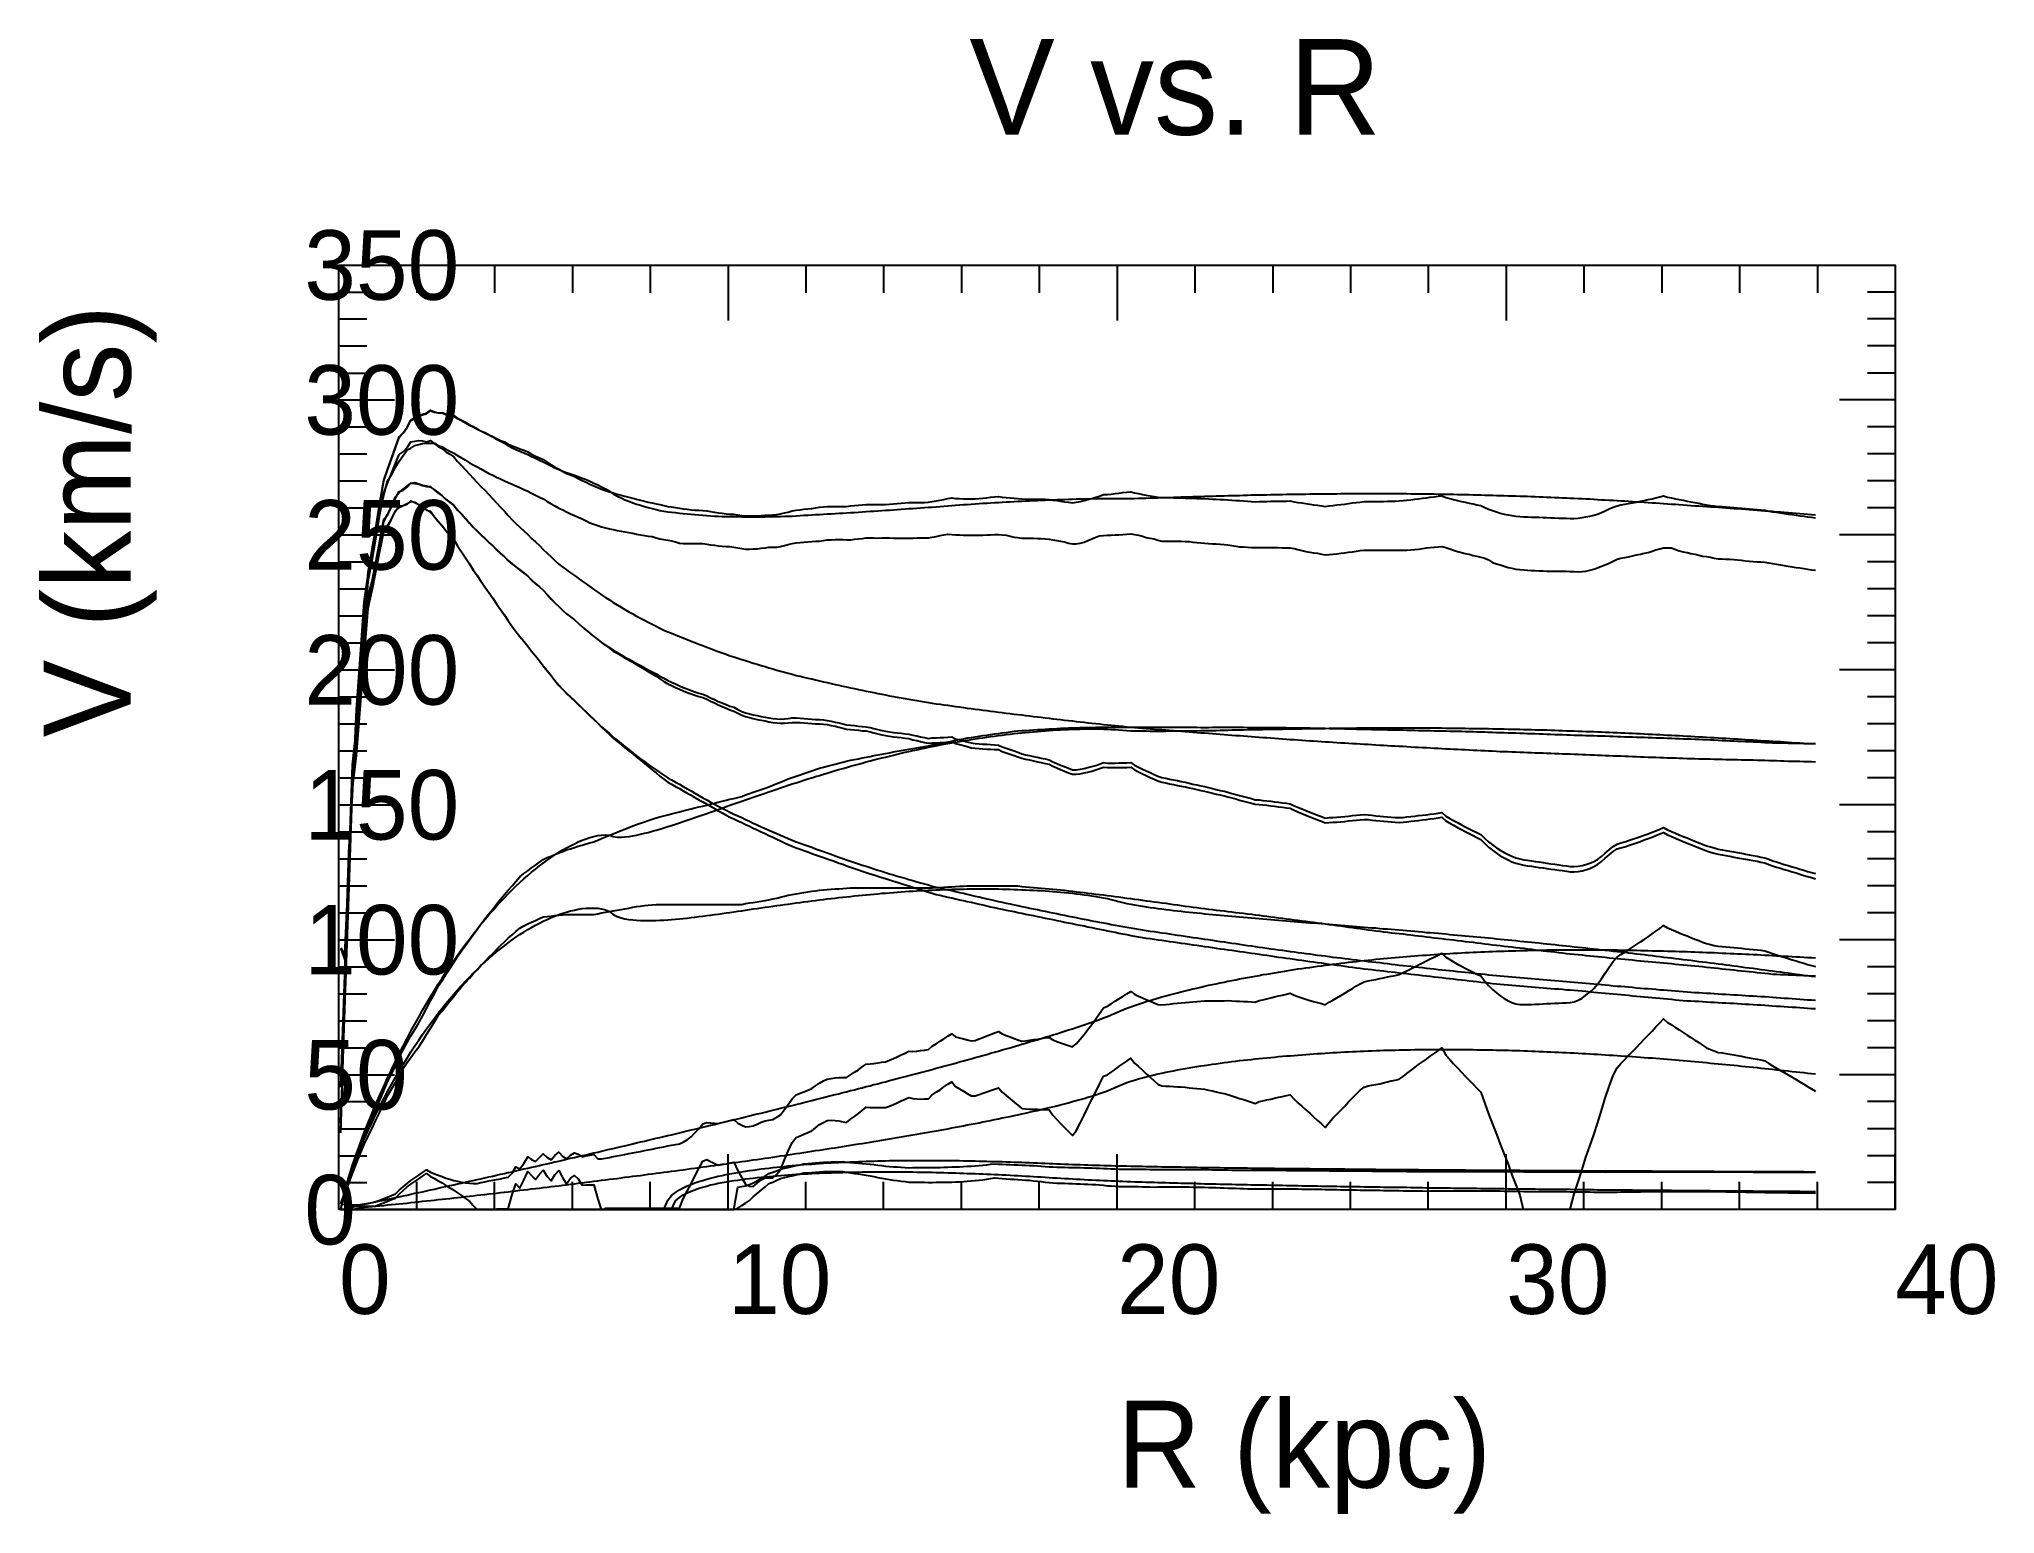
# Model space of a CAD drawing. Extents: x -35 to 191, y -35 to 135.
import ezdxf

# ---------------------------------------------------------------- set-up
doc = ezdxf.new("R2010")
doc.units = 0

msp = doc.modelspace()

# ---------------------------------------------------------------- texts
at = {"color": 0}
for s, height, p in [('V vs. R', 11, (72.6, 123.73)), ('350', 8, (-4, 104.73)), ('300', 8, (-4, 89.2)), ('250', 8, (-4, 73.67)), ('200', 8, (-4, 58.13)), ('150', 8, (-4, 42.6)), ('100', 8, (-4, 27.07)), ('50', 8, (-4, 11.53)), ('0', 8, (-4, -4)), ('0', 8, (0, -12)), ('10', 8, (44.8, -12)), ('20', 8, (89.6, -12)), ('30', 8, (134.4, -12)), ('40', 8, (179.2, -12)), ('R (kpc)', 10, (89.6, -32))]:
    msp.add_text(s, height=height, dxfattribs=at).set_placement(p)
msp.add_text('V (km/s)', height=10, rotation=90, dxfattribs=at).set_placement((-24, 54.37))

# ---------------------------------------------------------------- linework, layer by layer
at = {"color": 0}
for p, q in [((8.96, 108.73), (8.96, 105.53)), ((17.92, 108.73), (17.92, 105.53)), ((26.88, 108.73), (26.88, 105.53)), ((35.84, 108.73), (35.84, 105.53)), ((44.8, 108.73), (44.8, 102.33)), ((53.76, 108.73), (53.76, 105.53)), ((62.72, 108.73), (62.72, 105.53)), ((71.68, 108.73), (71.68, 105.53)), ((80.64, 108.73), (80.64, 105.53)), ((89.6, 108.73), (89.6, 102.33)), ((98.56, 108.73), (98.56, 105.53)), ((107.52, 108.73), (107.52, 105.53)), ((116.48, 108.73), (116.48, 105.53)), ((125.44, 108.73), (125.44, 105.53)), ((134.4, 108.73), (134.4, 102.33)), ((143.36, 108.73), (143.36, 105.53)), ((152.32, 108.73), (152.32, 105.53)), ((161.28, 108.73), (161.28, 105.53)), ((170.24, 108.73), (170.24, 105.53)), ((179.2, 108.73), (179.2, 102.33)), ((0, 105.62), (3.2, 105.62)), ((179.2, 105.62), (176, 105.62)), ((0, 102.52), (3.2, 102.52)), ((179.2, 102.52), (176, 102.52)), ((0, 99.41), (3.2, 99.41)), ((179.2, 99.41), (176, 99.41)), ((0, 96.3), (3.2, 96.3)), ((179.2, 96.3), (176, 96.3)), ((0, 93.2), (6.4, 93.2)), ((179.2, 93.2), (172.8, 93.2)), ((0, 90.09), (3.2, 90.09)), ((179.2, 90.09), (176, 90.09)), ((0, 86.98), (3.2, 86.98)), ((179.2, 86.98), (176, 86.98)), ((0, 83.88), (3.2, 83.88)), ((179.2, 83.88), (176, 83.88)), ((0, 80.77), (3.2, 80.77)), ((179.2, 80.77), (176, 80.77)), ((0, 77.67), (6.4, 77.67)), ((179.2, 77.67), (172.8, 77.67)), ((0, 74.56), (3.2, 74.56)), ((179.2, 74.56), (176, 74.56)), ((0, 71.45), (3.2, 71.45)), ((179.2, 71.45), (176, 71.45)), ((0, 68.35), (3.2, 68.35)), ((179.2, 68.35), (176, 68.35)), ((0, 65.24), (3.2, 65.24)), ((179.2, 65.24), (176, 65.24)), ((0, 62.13), (6.4, 62.13)), ((179.2, 62.13), (172.8, 62.13)), ((0, 59.03), (3.2, 59.03)), ((179.2, 59.03), (176, 59.03)), ((0, 55.92), (3.2, 55.92)), ((179.2, 55.92), (176, 55.92)), ((0, 52.81), (3.2, 52.81)), ((179.2, 52.81), (176, 52.81)), ((0, 49.71), (3.2, 49.71)), ((179.2, 49.71), (176, 49.71)), ((0, 46.6), (6.4, 46.6)), ((179.2, 46.6), (172.8, 46.6)), ((0, 43.49), (3.2, 43.49)), ((179.2, 43.49), (176, 43.49)), ((0, 40.39), (3.2, 40.39)), ((179.2, 40.39), (176, 40.39)), ((0, 37.28), (3.2, 37.28)), ((179.2, 37.28), (176, 37.28)), ((0, 34.17), (3.2, 34.17)), ((179.2, 34.17), (176, 34.17)), ((0, 31.07), (6.4, 31.07)), ((179.2, 31.07), (172.8, 31.07)), ((0, 27.96), (3.2, 27.96)), ((179.2, 27.96), (176, 27.96)), ((0, 24.85), (3.2, 24.85)), ((179.2, 24.85), (176, 24.85)), ((0, 21.75), (3.2, 21.75)), ((179.2, 21.75), (176, 21.75)), ((0, 18.64), (3.2, 18.64)), ((179.2, 18.64), (176, 18.64)), ((0, 15.53), (6.4, 15.53)), ((179.2, 15.53), (172.8, 15.53)), ((0, 12.43), (3.2, 12.43)), ((179.2, 12.43), (176, 12.43)), ((0, 9.32), (3.2, 9.32)), ((179.2, 9.32), (176, 9.32)), ((0, 6.21), (3.2, 6.21)), ((44.8, 0), (44.8, 6.4)), ((89.6, 0), (89.6, 6.4)), ((134.4, 0), (134.4, 6.4)), ((179.2, 6.21), (176, 6.21)), ((179.2, 0), (179.2, 6.4)), ((0, 3.11), (3.2, 3.11)), ((8.96, 0), (8.96, 3.2)), ((17.92, 0), (17.92, 3.2)), ((26.88, 0), (26.88, 3.2)), ((35.84, 0), (35.84, 3.2)), ((53.76, 0), (53.76, 3.2)), ((62.72, 0), (62.72, 3.2)), ((71.68, 0), (71.68, 3.2)), ((80.64, 0), (80.64, 3.2)), ((98.56, 0), (98.56, 3.2)), ((107.52, 0), (107.52, 3.2)), ((116.48, 0), (116.48, 3.2)), ((125.44, 0), (125.44, 3.2)), ((143.36, 0), (143.36, 3.2)), ((152.32, 0), (152.32, 3.2)), ((161.28, 0), (161.28, 3.2)), ((170.24, 0), (170.24, 3.2)), ((179.2, 3.11), (176, 3.11))]:
    msp.add_line(p, q, dxfattribs=at)
msp.add_lwpolyline([(0, 0), (0, 108.73), (179.2, 108.73), (179.2, 0)], close=True, dxfattribs=at)
at = {"color": 3}
for points in [[(0.22, 30.13), (0.67, 29.33), (1.12, 39.37), (1.57, 51.19), (2.02, 55.41), (2.46, 61.46), (2.91, 67.15), (3.36, 73.38), (3.81, 75.91), (4.26, 78.49), (4.7, 81.36), (5.15, 83.96), (5.6, 85.2), (6.05, 86.45), (6.5, 87.77), (6.94, 88.95), (7.39, 89.42), (7.84, 90.08), (8.29, 90.89), (8.74, 91.16), (9.18, 91.42), (9.63, 91.58), (10.08, 91.67), (10.53, 92.01), (10.98, 91.82), (11.42, 91.73), (11.87, 91.74), (12.32, 91.56), (12.77, 91.49), (13.22, 91.4), (13.66, 91.12), (14.11, 90.89), (14.56, 90.63), (15.01, 90.35), (15.46, 90.14), (15.9, 89.88), (16.35, 89.65), (16.8, 89.43), (17.25, 89.17), (17.7, 88.94), (18.14, 88.7), (18.59, 88.44), (19.04, 88.22), (19.49, 87.95), (19.94, 87.7), (20.38, 87.5), (20.83, 87.29), (21.28, 87.1), (21.73, 86.91), (22.18, 86.69), (22.62, 86.49), (23.07, 86.28), (23.52, 86.06), (23.97, 85.84), (24.42, 85.62), (24.86, 85.4), (25.31, 85.18), (25.76, 85), (26.21, 84.86), (26.66, 84.71), (27.1, 84.55), (27.55, 84.39), (28, 84.21), (28.45, 84.03), (28.9, 83.84), (29.34, 83.64), (29.79, 83.43), (30.24, 83.2), (30.69, 82.97), (31.14, 82.7), (31.58, 82.4), (32.03, 82.14), (32.48, 81.92), (32.93, 81.72), (33.38, 81.54), (33.82, 81.37), (34.27, 81.21), (34.72, 81.07), (35.17, 80.94), (35.62, 80.81), (36.06, 80.69), (36.51, 80.59), (36.96, 80.49), (37.41, 80.39), (37.86, 80.31), (38.3, 80.27), (38.75, 80.23), (39.2, 80.18), (39.65, 80.14), (40.1, 80.09), (40.54, 80.05), (40.99, 80.01), (41.44, 79.97), (41.89, 79.93), (42.34, 79.9), (42.78, 79.87), (43.23, 79.84), (43.68, 79.82), (44.13, 79.8), (44.58, 79.78), (45.02, 79.77), (45.47, 79.77), (45.92, 79.77), (46.37, 79.76), (46.82, 79.76), (47.26, 79.76), (47.71, 79.76), (48.16, 79.76), (48.61, 79.76), (49.06, 79.76), (49.5, 79.77), (49.95, 79.78), (50.4, 79.79), (50.85, 79.8), (51.3, 79.81), (51.74, 79.83), (52.19, 79.84), (52.64, 79.86), (53.09, 79.89), (53.54, 79.92), (53.98, 79.94), (54.43, 79.97), (54.88, 80), (55.33, 80.03), (55.78, 80.05), (56.22, 80.08), (56.67, 80.1), (57.12, 80.13), (57.57, 80.16), (58.02, 80.18), (58.46, 80.21), (58.91, 80.24), (59.36, 80.26), (59.81, 80.29), (60.26, 80.32), (60.7, 80.35), (61.15, 80.38), (61.6, 80.41), (62.05, 80.44), (62.5, 80.47), (62.94, 80.5), (63.39, 80.53), (63.84, 80.56), (64.29, 80.59), (64.74, 80.62), (65.18, 80.66), (65.63, 80.69), (66.08, 80.72), (66.53, 80.75), (66.98, 80.78), (67.42, 80.81), (67.87, 80.84), (68.32, 80.87), (68.77, 80.9), (69.22, 80.94), (69.66, 80.98), (70.11, 81.02), (70.56, 81.05), (71.01, 81.09), (71.46, 81.12), (71.9, 81.15), (72.35, 81.18), (72.8, 81.21), (73.25, 81.24), (73.7, 81.27), (74.14, 81.3), (74.59, 81.33), (75.04, 81.36), (75.49, 81.38), (75.94, 81.41), (76.38, 81.43), (76.83, 81.46), (77.28, 81.49), (77.73, 81.51), (78.18, 81.54), (78.62, 81.56), (79.07, 81.58), (79.52, 81.6), (79.97, 81.62), (80.42, 81.64), (80.86, 81.66), (81.31, 81.68), (81.76, 81.7), (82.21, 81.71), (82.66, 81.73), (83.1, 81.74), (83.55, 81.76), (84, 81.77), (84.45, 81.78), (84.9, 81.8), (85.34, 81.81), (85.79, 81.82), (86.24, 81.83), (86.69, 81.84), (87.14, 81.84), (87.58, 81.85), (88.03, 81.86), (88.48, 81.86), (88.93, 81.86), (89.38, 81.86), (89.82, 81.86), (90.27, 81.86), (90.72, 81.86), (91.17, 81.86), (91.62, 81.87), (92.06, 81.88), (92.51, 81.89), (92.96, 81.9), (93.41, 81.92), (93.86, 81.93), (94.3, 81.94), (94.75, 81.96), (95.2, 81.97), (95.65, 81.99), (96.1, 82), (96.54, 82.02), (96.99, 82.03), (97.44, 82.05), (97.89, 82.06), (98.34, 82.07), (98.78, 82.09), (99.23, 82.1), (99.68, 82.12), (100.13, 82.13), (100.58, 82.14), (101.02, 82.15), (101.47, 82.17), (101.92, 82.18), (102.37, 82.19), (102.82, 82.2), (103.26, 82.21), (103.71, 82.22), (104.16, 82.24), (104.61, 82.25), (105.06, 82.26), (105.5, 82.27), (105.95, 82.28), (106.4, 82.28), (106.85, 82.29), (107.3, 82.3), (107.74, 82.31), (108.19, 82.32), (108.64, 82.33), (109.09, 82.34), (109.54, 82.34), (109.98, 82.35), (110.43, 82.36), (110.88, 82.37), (111.33, 82.37), (111.78, 82.38), (112.22, 82.38), (112.67, 82.39), (113.12, 82.39), (113.57, 82.4), (114.02, 82.4), (114.46, 82.41), (114.91, 82.41), (115.36, 82.42), (115.81, 82.42), (116.26, 82.42), (116.7, 82.42), (117.15, 82.43), (117.6, 82.43), (118.05, 82.43), (118.5, 82.43), (118.94, 82.43), (119.39, 82.43), (119.84, 82.43), (120.29, 82.43), (120.74, 82.43), (121.18, 82.43), (121.63, 82.43), (122.08, 82.42), (122.53, 82.42), (122.98, 82.42), (123.42, 82.41), (123.87, 82.41), (124.32, 82.4), (124.77, 82.4), (125.22, 82.39), (125.66, 82.39), (126.11, 82.38), (126.56, 82.37), (127.01, 82.37), (127.46, 82.36), (127.9, 82.35), (128.35, 82.34), (128.8, 82.33), (129.25, 82.32), (129.7, 82.31), (130.14, 82.3), (130.59, 82.29), (131.04, 82.28), (131.49, 82.27), (131.94, 82.25), (132.38, 82.24), (132.83, 82.23), (133.28, 82.21), (133.73, 82.2), (134.18, 82.19), (134.62, 82.18), (135.07, 82.16), (135.52, 82.15), (135.97, 82.14), (136.42, 82.12), (136.86, 82.11), (137.31, 82.09), (137.76, 82.07), (138.21, 82.06), (138.66, 82.04), (139.1, 82.02), (139.55, 82.01), (140, 81.99), (140.45, 81.97), (140.9, 81.95), (141.34, 81.93), (141.79, 81.91), (142.24, 81.89), (142.69, 81.87), (143.14, 81.84), (143.58, 81.82), (144.03, 81.8), (144.48, 81.77), (144.93, 81.75), (145.38, 81.72), (145.82, 81.7), (146.27, 81.67), (146.72, 81.65), (147.17, 81.62), (147.62, 81.59), (148.06, 81.57), (148.51, 81.54), (148.96, 81.51), (149.41, 81.48), (149.86, 81.46), (150.3, 81.43), (150.75, 81.4), (151.2, 81.37), (151.65, 81.34), (152.1, 81.31), (152.54, 81.28), (152.99, 81.25), (153.44, 81.22), (153.89, 81.19), (154.34, 81.15), (154.78, 81.12), (155.23, 81.09), (155.68, 81.06), (156.13, 81.03), (156.58, 81), (157.02, 80.97), (157.47, 80.94), (157.92, 80.91), (158.37, 80.88), (158.82, 80.85), (159.26, 80.82), (159.71, 80.78), (160.16, 80.75), (160.61, 80.72), (161.06, 80.69), (161.5, 80.66), (161.95, 80.62), (162.4, 80.59), (162.85, 80.56), (163.3, 80.52), (163.74, 80.49), (164.19, 80.45), (164.64, 80.41), (165.09, 80.38), (165.54, 80.34), (165.98, 80.31), (166.43, 80.27), (166.88, 80.23), (167.33, 80.2), (167.78, 80.16), (168.22, 80.12), (168.67, 80.08), (169.12, 80.05), (169.57, 80.01), (170.02, 79.97)], [(0.22, 14.1), (0.67, 27.04), (1.12, 41.16), (1.57, 47.64), (2.02, 57.57), (2.46, 63.9), (2.91, 69.96), (3.36, 73.1), (3.81, 76.07), (4.26, 78.41), (4.7, 80.52), (5.15, 82.22), (5.6, 83.92), (6.05, 84.57), (6.5, 85.46), (6.94, 86.16), (7.39, 86.82), (7.84, 87.47), (8.29, 87.64), (8.74, 87.97), (9.18, 88.07), (9.63, 88.2), (10.08, 88.21), (10.53, 88.21), (10.98, 88.21), (11.42, 87.96), (11.87, 87.8), (12.32, 87.55), (12.77, 87.31), (13.22, 87.07), (13.66, 86.81), (14.11, 86.53), (14.56, 86.25), (15.01, 85.98), (15.46, 85.75), (15.9, 85.52), (16.35, 85.28), (16.8, 85.01), (17.25, 84.75), (17.7, 84.54), (18.14, 84.33), (18.59, 84.11), (19.04, 83.9), (19.49, 83.68), (19.94, 83.5), (20.38, 83.31), (20.83, 83.13), (21.28, 82.91), (21.73, 82.69), (22.18, 82.47), (22.62, 82.24), (23.07, 82.02), (23.52, 81.8), (23.97, 81.52), (24.42, 81.25), (24.86, 81.01), (25.31, 80.76), (25.76, 80.54), (26.21, 80.31), (26.66, 80.09), (27.1, 79.91), (27.55, 79.72), (28, 79.53), (28.45, 79.29), (28.9, 79.07), (29.34, 78.92), (29.79, 78.75), (30.24, 78.61), (30.69, 78.49), (31.14, 78.36), (31.58, 78.27), (32.03, 78.17), (32.48, 78.1), (32.93, 78.02), (33.38, 77.95), (33.82, 77.86), (34.27, 77.76), (34.72, 77.66), (35.17, 77.59), (35.62, 77.53), (36.06, 77.47), (36.51, 77.34), (36.96, 77.23), (37.41, 77.14), (37.86, 77.07), (38.3, 77), (38.75, 76.86), (39.2, 76.72), (39.65, 76.67), (40.1, 76.67), (40.54, 76.67), (40.99, 76.67), (41.44, 76.67), (41.89, 76.67), (42.34, 76.6), (42.78, 76.53), (43.23, 76.47), (43.68, 76.4), (44.13, 76.36), (44.58, 76.34), (45.02, 76.32), (45.47, 76.25), (45.92, 76.18), (46.37, 76.09), (46.82, 76.01), (47.26, 76.02), (47.71, 76.05), (48.16, 76.08), (48.61, 76.14), (49.06, 76.19), (49.5, 76.25), (49.95, 76.26), (50.4, 76.27), (50.85, 76.35), (51.3, 76.46), (51.74, 76.56), (52.19, 76.66), (52.64, 76.75), (53.09, 76.8), (53.54, 76.83), (53.98, 76.87), (54.43, 76.9), (54.88, 76.93), (55.33, 76.96), (55.78, 77.02), (56.22, 77.08), (56.67, 77.11), (57.12, 77.13), (57.57, 77.15), (58.02, 77.13), (58.46, 77.11), (58.91, 77.09), (59.36, 77.16), (59.81, 77.2), (60.26, 77.26), (60.7, 77.32), (61.15, 77.33), (61.6, 77.31), (62.05, 77.28), (62.5, 77.32), (62.94, 77.34), (63.39, 77.32), (63.84, 77.3), (64.29, 77.29), (64.74, 77.29), (65.18, 77.29), (65.63, 77.29), (66.08, 77.29), (66.53, 77.32), (66.98, 77.34), (67.42, 77.34), (67.87, 77.34), (68.32, 77.41), (68.77, 77.5), (69.22, 77.59), (69.66, 77.68), (70.11, 77.76), (70.56, 77.7), (71.01, 77.68), (71.46, 77.66), (71.9, 77.64), (72.35, 77.63), (72.8, 77.63), (73.25, 77.63), (73.7, 77.63), (74.14, 77.64), (74.59, 77.66), (75.04, 77.68), (75.49, 77.71), (75.94, 77.73), (76.38, 77.68), (76.83, 77.63), (77.28, 77.52), (77.73, 77.41), (78.18, 77.36), (78.62, 77.3), (79.07, 77.29), (79.52, 77.29), (79.97, 77.28), (80.42, 77.26), (80.86, 77.24), (81.31, 77.21), (81.76, 77.19), (82.21, 77.1), (82.66, 77.02), (83.1, 76.93), (83.55, 76.85), (84, 76.73), (84.45, 76.62), (84.9, 76.62), (85.34, 76.73), (85.79, 76.84), (86.24, 77.03), (86.69, 77.23), (87.14, 77.4), (87.58, 77.56), (88.03, 77.6), (88.48, 77.62), (88.93, 77.64), (89.38, 77.66), (89.82, 77.68), (90.27, 77.72), (90.72, 77.75), (91.17, 77.79), (91.62, 77.7), (92.06, 77.64), (92.51, 77.51), (92.96, 77.38), (93.41, 77.29), (93.86, 77.2), (94.3, 77.07), (94.75, 76.95), (95.2, 76.96), (95.65, 76.96), (96.1, 76.96), (96.54, 76.96), (96.99, 76.94), (97.44, 76.92), (97.89, 76.9), (98.34, 76.84), (98.78, 76.78), (99.23, 76.74), (99.68, 76.7), (100.13, 76.66), (100.58, 76.65), (101.02, 76.63), (101.47, 76.6), (101.92, 76.56), (102.37, 76.53), (102.82, 76.46), (103.26, 76.38), (103.71, 76.31), (104.16, 76.29), (104.61, 76.25), (105.06, 76.22), (105.5, 76.23), (105.95, 76.23), (106.4, 76.23), (106.85, 76.23), (107.3, 76.23), (107.74, 76.21), (108.19, 76.2), (108.64, 76.18), (109.09, 76.18), (109.54, 76.18), (109.98, 76.1), (110.43, 75.99), (110.88, 75.88), (111.33, 75.77), (111.78, 75.66), (112.22, 75.61), (112.67, 75.55), (113.12, 75.46), (113.57, 75.38), (114.02, 75.4), (114.46, 75.44), (114.91, 75.5), (115.36, 75.56), (115.81, 75.62), (116.26, 75.67), (116.7, 75.73), (117.15, 75.79), (117.6, 75.86), (118.05, 75.89), (118.5, 75.89), (118.94, 75.89), (119.39, 75.89), (119.84, 75.89), (120.29, 75.89), (120.74, 75.89), (121.18, 75.89), (121.63, 75.89), (122.08, 75.89), (122.53, 75.89), (122.98, 75.91), (123.42, 75.93), (123.87, 75.98), (124.32, 76.03), (124.77, 76.09), (125.22, 76.16), (125.66, 76.21), (126.11, 76.26), (126.56, 76.3), (127.01, 76.34), (127.46, 76.21), (127.9, 76.06), (128.35, 75.89), (128.8, 75.76), (129.25, 75.64), (129.7, 75.54), (130.14, 75.43), (130.59, 75.31), (131.04, 75.2), (131.49, 75.1), (131.94, 75), (132.38, 74.78), (132.83, 74.5), (133.28, 74.35), (133.73, 74.21), (134.18, 74.07), (134.62, 73.93), (135.07, 73.84), (135.52, 73.73), (135.97, 73.7), (136.42, 73.65), (136.86, 73.61), (137.31, 73.57), (137.76, 73.55), (138.21, 73.54), (138.66, 73.52), (139.1, 73.5), (139.55, 73.48), (140, 73.48), (140.45, 73.48), (140.9, 73.48), (141.34, 73.48), (141.79, 73.46), (142.24, 73.44), (142.69, 73.42), (143.14, 73.46), (143.58, 73.48), (144.03, 73.61), (144.48, 73.72), (144.93, 73.88), (145.38, 74.05), (145.82, 74.24), (146.27, 74.43), (146.72, 74.64), (147.17, 74.86), (147.62, 74.99), (148.06, 75.07), (148.51, 75.16), (148.96, 75.26), (149.41, 75.36), (149.86, 75.45), (150.3, 75.55), (150.75, 75.65), (151.2, 75.81), (151.65, 75.95), (152.1, 76.06), (152.54, 76.17), (152.99, 76.18), (153.44, 76.18), (153.89, 75.97), (154.34, 75.83), (154.78, 75.72), (155.23, 75.63), (155.68, 75.54), (156.13, 75.45), (156.58, 75.34), (157.02, 75.23), (157.47, 75.18), (157.92, 75.11), (158.37, 75), (158.82, 74.9), (159.26, 74.9), (159.71, 74.88), (160.16, 74.86), (160.61, 74.84), (161.06, 74.8), (161.5, 74.74), (161.95, 74.68), (162.4, 74.64), (162.85, 74.6), (163.3, 74.57), (163.74, 74.55), (164.19, 74.51), (164.64, 74.46), (165.09, 74.39), (165.54, 74.31), (165.98, 74.22), (166.43, 74.13), (166.88, 74.06), (167.33, 73.99), (167.78, 73.93), (168.22, 73.86), (168.67, 73.79), (169.12, 73.72), (169.57, 73.64), (170.02, 73.59)], [(0.22, 0.08), (0.67, 2.24), (1.12, 3.73), (1.57, 5.12), (2.02, 6.44), (2.46, 7.68), (2.91, 8.87), (3.36, 10), (3.81, 11.1), (4.26, 12.15), (4.7, 13.18), (5.15, 14.18), (5.6, 15.16), (6.05, 16.11), (6.5, 17.04), (6.94, 17.95), (7.39, 18.83), (7.84, 19.69), (8.29, 20.54), (8.74, 21.36), (9.18, 22.17), (9.63, 22.96), (10.08, 23.73), (10.53, 24.48), (10.98, 25.22), (11.42, 25.94), (11.87, 26.64), (12.32, 27.33), (12.77, 28), (13.22, 28.66), (13.66, 29.3), (14.11, 29.93), (14.56, 30.54), (15.01, 31.14), (15.46, 31.72), (15.9, 32.29), (16.35, 32.85), (16.8, 33.39), (17.25, 33.92), (17.7, 34.43), (18.14, 34.93), (18.59, 35.42), (19.04, 35.89), (19.49, 36.35), (19.94, 36.8), (20.38, 37.23), (20.83, 37.66), (21.28, 38.06), (21.73, 38.46), (22.18, 38.84), (22.62, 39.21), (23.07, 39.56), (23.52, 39.9), (23.97, 40.23), (24.42, 40.54), (24.86, 40.84), (25.31, 41.13), (25.76, 41.4), (26.21, 41.65), (26.66, 41.89), (27.1, 42.11), (27.55, 42.32), (28, 42.51), (28.45, 42.68), (28.9, 42.83), (29.34, 42.95), (29.79, 43.05), (30.24, 43.11), (30.69, 43.14), (31.14, 43.09), (31.58, 42.95), (32.03, 42.88), (32.48, 42.87), (32.93, 42.9), (33.38, 42.96), (33.82, 43.03), (34.27, 43.11), (34.72, 43.21), (35.17, 43.32), (35.62, 43.43), (36.06, 43.55), (36.51, 43.68), (36.96, 43.81), (37.41, 43.95), (37.86, 44.09), (38.3, 44.23), (38.75, 44.37), (39.2, 44.52), (39.65, 44.67), (40.1, 44.82), (40.54, 44.98), (40.99, 45.13), (41.44, 45.29), (41.89, 45.44), (42.34, 45.6), (42.78, 45.76), (43.23, 45.91), (43.68, 46.07), (44.13, 46.23), (44.58, 46.39), (45.02, 46.55), (45.47, 46.7), (45.92, 46.86), (46.37, 47.02), (46.82, 47.18), (47.26, 47.33), (47.71, 47.49), (48.16, 47.64), (48.61, 47.8), (49.06, 47.95), (49.5, 48.1), (49.95, 48.25), (50.4, 48.41), (50.85, 48.56), (51.3, 48.7), (51.74, 48.85), (52.19, 49), (52.64, 49.14), (53.09, 49.29), (53.54, 49.43), (53.98, 49.57), (54.43, 49.71), (54.88, 49.85), (55.33, 49.99), (55.78, 50.13), (56.22, 50.26), (56.67, 50.39), (57.12, 50.53), (57.57, 50.66), (58.02, 50.79), (58.46, 50.91), (58.91, 51.04), (59.36, 51.16), (59.81, 51.29), (60.26, 51.41), (60.7, 51.53), (61.15, 51.65), (61.6, 51.76), (62.05, 51.88), (62.5, 51.99), (62.94, 52.1), (63.39, 52.21), (63.84, 52.32), (64.29, 52.43), (64.74, 52.53), (65.18, 52.64), (65.63, 52.74), (66.08, 52.84), (66.53, 52.94), (66.98, 53.03), (67.42, 53.13), (67.87, 53.22), (68.32, 53.31), (68.77, 53.4), (69.22, 53.49), (69.66, 53.57), (70.11, 53.65), (70.56, 53.74), (71.01, 53.82), (71.46, 53.89), (71.9, 53.97), (72.35, 54.05), (72.8, 54.12), (73.25, 54.19), (73.7, 54.26), (74.14, 54.32), (74.59, 54.39), (75.04, 54.45), (75.49, 54.51), (75.94, 54.57), (76.38, 54.63), (76.83, 54.68), (77.28, 54.74), (77.73, 54.79), (78.18, 54.84), (78.62, 54.88), (79.07, 54.93), (79.52, 54.97), (79.97, 55.01), (80.42, 55.05), (80.86, 55.09), (81.31, 55.12), (81.76, 55.15), (82.21, 55.18), (82.66, 55.21), (83.1, 55.24), (83.55, 55.26), (84, 55.28), (84.45, 55.3), (84.9, 55.31), (85.34, 55.32), (85.79, 55.33), (86.24, 55.34), (86.69, 55.34), (87.14, 55.34), (87.58, 55.33), (88.03, 55.32), (88.48, 55.31), (88.93, 55.28), (89.38, 55.25), (89.82, 55.21), (90.27, 55.18), (90.72, 55.15), (91.17, 55.13), (91.62, 55.12), (92.06, 55.11), (92.51, 55.1), (92.96, 55.1), (93.41, 55.09), (93.86, 55.09), (94.3, 55.09), (94.75, 55.09), (95.2, 55.09), (95.65, 55.1), (96.1, 55.1), (96.54, 55.1), (96.99, 55.11), (97.44, 55.11), (97.89, 55.12), (98.34, 55.13), (98.78, 55.13), (99.23, 55.14), (99.68, 55.15), (100.13, 55.16), (100.58, 55.17), (101.02, 55.17), (101.47, 55.18), (101.92, 55.19), (102.37, 55.2), (102.82, 55.21), (103.26, 55.22), (103.71, 55.23), (104.16, 55.24), (104.61, 55.25), (105.06, 55.25), (105.5, 55.26), (105.95, 55.27), (106.4, 55.28), (106.85, 55.29), (107.3, 55.3), (107.74, 55.31), (108.19, 55.31), (108.64, 55.32), (109.09, 55.33), (109.54, 55.34), (109.98, 55.35), (110.43, 55.35), (110.88, 55.36), (111.33, 55.37), (111.78, 55.38), (112.22, 55.38), (112.67, 55.39), (113.12, 55.39), (113.57, 55.4), (114.02, 55.41), (114.46, 55.41), (114.91, 55.42), (115.36, 55.42), (115.81, 55.43), (116.26, 55.43), (116.7, 55.43), (117.15, 55.44), (117.6, 55.44), (118.05, 55.44), (118.5, 55.45), (118.94, 55.45), (119.39, 55.45), (119.84, 55.45), (120.29, 55.45), (120.74, 55.46), (121.18, 55.46), (121.63, 55.46), (122.08, 55.46), (122.53, 55.46), (122.98, 55.46), (123.42, 55.46), (123.87, 55.46), (124.32, 55.45), (124.77, 55.45), (125.22, 55.45), (125.66, 55.45), (126.11, 55.44), (126.56, 55.44), (127.01, 55.44), (127.46, 55.43), (127.9, 55.43), (128.35, 55.42), (128.8, 55.42), (129.25, 55.41), (129.7, 55.41), (130.14, 55.4), (130.59, 55.4), (131.04, 55.39), (131.49, 55.38), (131.94, 55.37), (132.38, 55.37), (132.83, 55.36), (133.28, 55.35), (133.73, 55.34), (134.18, 55.33), (134.62, 55.32), (135.07, 55.31), (135.52, 55.3), (135.97, 55.29), (136.42, 55.28), (136.86, 55.27), (137.31, 55.26), (137.76, 55.24), (138.21, 55.23), (138.66, 55.22), (139.1, 55.21), (139.55, 55.19), (140, 55.18), (140.45, 55.16), (140.9, 55.15), (141.34, 55.13), (141.79, 55.12), (142.24, 55.1), (142.69, 55.09), (143.14, 55.07), (143.58, 55.05), (144.03, 55.04), (144.48, 55.02), (144.93, 55), (145.38, 54.98), (145.82, 54.97), (146.27, 54.95), (146.72, 54.93), (147.17, 54.91), (147.62, 54.89), (148.06, 54.87), (148.51, 54.85), (148.96, 54.83), (149.41, 54.81), (149.86, 54.79), (150.3, 54.77), (150.75, 54.74), (151.2, 54.72), (151.65, 54.7), (152.1, 54.68), (152.54, 54.65), (152.99, 54.63), (153.44, 54.61), (153.89, 54.58), (154.34, 54.56), (154.78, 54.54), (155.23, 54.51), (155.68, 54.49), (156.13, 54.46), (156.58, 54.44), (157.02, 54.41), (157.47, 54.39), (157.92, 54.36), (158.37, 54.33), (158.82, 54.31), (159.26, 54.28), (159.71, 54.26), (160.16, 54.23), (160.61, 54.2), (161.06, 54.18), (161.5, 54.15), (161.95, 54.12), (162.4, 54.09), (162.85, 54.07), (163.3, 54.04), (163.74, 54.01), (164.19, 53.98), (164.64, 53.95), (165.09, 53.92), (165.54, 53.9), (165.98, 53.87), (166.43, 53.84), (166.88, 53.81), (167.33, 53.78), (167.78, 53.75), (168.22, 53.72), (168.67, 53.69), (169.12, 53.67), (169.57, 53.64), (170.02, 53.61)], [(0.22, 0), (0.67, 0), (1.12, 0.17), (1.57, 0.3), (2.02, 0.41), (2.46, 0.52), (2.91, 0.62), (3.36, 0.72), (3.81, 0.81), (4.26, 0.91), (4.7, 1), (5.15, 1.1), (5.6, 1.19), (6.05, 1.29), (6.5, 1.39), (6.94, 1.48), (7.39, 1.58), (7.84, 1.68), (8.29, 1.78), (8.74, 1.88), (9.18, 1.97), (9.63, 2.07), (10.08, 2.17), (10.53, 2.27), (10.98, 2.37), (11.42, 2.47), (11.87, 2.57), (12.32, 2.67), (12.77, 2.77), (13.22, 2.86), (13.66, 2.96), (14.11, 3.06), (14.56, 3.16), (15.01, 3.26), (15.46, 3.36), (15.9, 3.46), (16.35, 3.56), (16.8, 3.67), (17.25, 3.77), (17.7, 3.87), (18.14, 3.97), (18.59, 4.07), (19.04, 4.17), (19.49, 4.27), (19.94, 4.37), (20.38, 4.47), (20.83, 4.58), (21.28, 4.68), (21.73, 4.78), (22.18, 4.88), (22.62, 4.98), (23.07, 5.09), (23.52, 5.19), (23.97, 5.29), (24.42, 5.39), (24.86, 5.5), (25.31, 5.6), (25.76, 5.7), (26.21, 5.8), (26.66, 5.91), (27.1, 6.01), (27.55, 6.11), (28, 6.22), (28.45, 6.32), (28.9, 6.43), (29.34, 6.53), (29.79, 6.63), (30.24, 6.74), (30.69, 6.84), (31.14, 6.95), (31.58, 7.05), (32.03, 7.16), (32.48, 7.26), (32.93, 7.36), (33.38, 7.47), (33.82, 7.57), (34.27, 7.68), (34.72, 7.79), (35.17, 7.89), (35.62, 8), (36.06, 8.1), (36.51, 8.21), (36.96, 8.31), (37.41, 8.42), (37.86, 8.53), (38.3, 8.63), (38.75, 8.74), (39.2, 8.85), (39.65, 8.95), (40.1, 9.06), (40.54, 9.17), (40.99, 9.27), (41.44, 9.38), (41.89, 9.49), (42.34, 9.6), (42.78, 9.71), (43.23, 9.81), (43.68, 9.92), (44.13, 10.03), (44.58, 10.14), (45.02, 10.25), (45.47, 10.35), (45.92, 10.46), (46.37, 10.57), (46.82, 10.68), (47.26, 10.79), (47.71, 10.9), (48.16, 11.01), (48.61, 11.12), (49.06, 11.23), (49.5, 11.34), (49.95, 11.45), (50.4, 11.56), (50.85, 11.67), (51.3, 11.78), (51.74, 11.89), (52.19, 12), (52.64, 12.12), (53.09, 12.23), (53.54, 12.34), (53.98, 12.45), (54.43, 12.56), (54.88, 12.68), (55.33, 12.79), (55.78, 12.9), (56.22, 13.01), (56.67, 13.13), (57.12, 13.24), (57.57, 13.35), (58.02, 13.47), (58.46, 13.58), (58.91, 13.7), (59.36, 13.81), (59.81, 13.93), (60.26, 14.04), (60.7, 14.16), (61.15, 14.27), (61.6, 14.39), (62.05, 14.5), (62.5, 14.62), (62.94, 14.73), (63.39, 14.85), (63.84, 14.97), (64.29, 15.09), (64.74, 15.2), (65.18, 15.32), (65.63, 15.44), (66.08, 15.56), (66.53, 15.68), (66.98, 15.79), (67.42, 15.91), (67.87, 16.03), (68.32, 16.15), (68.77, 16.27), (69.22, 16.39), (69.66, 16.52), (70.11, 16.64), (70.56, 16.76), (71.01, 16.88), (71.46, 17), (71.9, 17.13), (72.35, 17.25), (72.8, 17.37), (73.25, 17.5), (73.7, 17.62), (74.14, 17.75), (74.59, 17.87), (75.04, 18), (75.49, 18.13), (75.94, 18.25), (76.38, 18.38), (76.83, 18.51), (77.28, 18.64), (77.73, 18.77), (78.18, 18.9), (78.62, 19.03), (79.07, 19.16), (79.52, 19.3), (79.97, 19.43), (80.42, 19.56), (80.86, 19.7), (81.31, 19.84), (81.76, 19.97), (82.21, 20.11), (82.66, 20.25), (83.1, 20.39), (83.55, 20.53), (84, 20.68), (84.45, 20.82), (84.9, 20.97), (85.34, 21.12), (85.79, 21.27), (86.24, 21.42), (86.69, 21.58), (87.14, 21.74), (87.58, 21.9), (88.03, 22.07), (88.48, 22.25), (88.93, 22.43), (89.38, 22.62), (89.82, 22.82), (90.27, 23.01), (90.72, 23.19), (91.17, 23.36), (91.62, 23.51), (92.06, 23.67), (92.51, 23.81), (92.96, 23.96), (93.41, 24.09), (93.86, 24.23), (94.3, 24.36), (94.75, 24.49), (95.2, 24.61), (95.65, 24.73), (96.1, 24.85), (96.54, 24.97), (96.99, 25.08), (97.44, 25.19), (97.89, 25.3), (98.34, 25.41), (98.78, 25.51), (99.23, 25.62), (99.68, 25.72), (100.13, 25.82), (100.58, 25.92), (101.02, 26.01), (101.47, 26.11), (101.92, 26.2), (102.37, 26.29), (102.82, 26.38), (103.26, 26.47), (103.71, 26.56), (104.16, 26.64), (104.61, 26.73), (105.06, 26.81), (105.5, 26.89), (105.95, 26.97), (106.4, 27.05), (106.85, 27.12), (107.3, 27.2), (107.74, 27.27), (108.19, 27.35), (108.64, 27.42), (109.09, 27.49), (109.54, 27.56), (109.98, 27.63), (110.43, 27.7), (110.88, 27.76), (111.33, 27.83), (111.78, 27.89), (112.22, 27.95), (112.67, 28.01), (113.12, 28.07), (113.57, 28.13), (114.02, 28.19), (114.46, 28.25), (114.91, 28.31), (115.36, 28.36), (115.81, 28.42), (116.26, 28.47), (116.7, 28.52), (117.15, 28.58), (117.6, 28.63), (118.05, 28.68), (118.5, 28.72), (118.94, 28.77), (119.39, 28.82), (119.84, 28.86), (120.29, 28.9), (120.74, 28.95), (121.18, 28.99), (121.63, 29.03), (122.08, 29.07), (122.53, 29.1), (122.98, 29.14), (123.42, 29.18), (123.87, 29.21), (124.32, 29.25), (124.77, 29.28), (125.22, 29.31), (125.66, 29.34), (126.11, 29.37), (126.56, 29.4), (127.01, 29.43), (127.46, 29.46), (127.9, 29.49), (128.35, 29.51), (128.8, 29.54), (129.25, 29.56), (129.7, 29.58), (130.14, 29.61), (130.59, 29.63), (131.04, 29.65), (131.49, 29.67), (131.94, 29.69), (132.38, 29.71), (132.83, 29.72), (133.28, 29.74), (133.73, 29.76), (134.18, 29.77), (134.62, 29.79), (135.07, 29.8), (135.52, 29.81), (135.97, 29.82), (136.42, 29.83), (136.86, 29.84), (137.31, 29.85), (137.76, 29.86), (138.21, 29.87), (138.66, 29.88), (139.1, 29.89), (139.55, 29.89), (140, 29.9), (140.45, 29.9), (140.9, 29.9), (141.34, 29.91), (141.79, 29.91), (142.24, 29.91), (142.69, 29.91), (143.14, 29.91), (143.58, 29.91), (144.03, 29.91), (144.48, 29.91), (144.93, 29.91), (145.38, 29.91), (145.82, 29.9), (146.27, 29.9), (146.72, 29.89), (147.17, 29.89), (147.62, 29.88), (148.06, 29.88), (148.51, 29.87), (148.96, 29.86), (149.41, 29.85), (149.86, 29.84), (150.3, 29.83), (150.75, 29.82), (151.2, 29.81), (151.65, 29.8), (152.1, 29.79), (152.54, 29.78), (152.99, 29.77), (153.44, 29.75), (153.89, 29.74), (154.34, 29.73), (154.78, 29.71), (155.23, 29.7), (155.68, 29.68), (156.13, 29.66), (156.58, 29.65), (157.02, 29.63), (157.47, 29.61), (157.92, 29.59), (158.37, 29.58), (158.82, 29.56), (159.26, 29.54), (159.71, 29.52), (160.16, 29.5), (160.61, 29.48), (161.06, 29.46), (161.5, 29.44), (161.95, 29.42), (162.4, 29.39), (162.85, 29.37), (163.3, 29.35), (163.74, 29.33), (164.19, 29.3), (164.64, 29.28), (165.09, 29.26), (165.54, 29.23), (165.98, 29.21), (166.43, 29.18), (166.88, 29.16), (167.33, 29.14), (167.78, 29.11), (168.22, 29.09), (168.67, 29.06), (169.12, 29.04), (169.57, 29.01), (170.02, 28.98)], [(0.22, 0), (0.67, 0), (1.12, 0), (1.57, 0), (2.02, 0), (2.46, 0), (2.91, 0), (3.36, 0), (3.81, 0), (4.26, 0), (4.7, 0), (5.15, 0), (5.6, 0), (6.05, 0), (6.5, 0), (6.94, 0), (7.39, 0), (7.84, 0), (8.29, 0), (8.74, 0), (9.18, 0), (9.63, 0), (10.08, 0), (10.53, 0), (10.98, 0), (11.42, 0), (11.87, 0), (12.32, 0), (12.77, 0), (13.22, 0), (13.66, 0), (14.11, 0), (14.56, 0), (15.01, 0), (15.46, 0), (15.9, 0), (16.35, 0), (16.8, 0), (17.25, 0), (17.7, 0), (18.14, 0), (18.59, 0), (19.04, 0), (19.49, 0), (19.94, 0), (20.38, 0), (20.83, 0), (21.28, 0), (21.73, 0), (22.18, 0), (22.62, 0), (23.07, 0), (23.52, 0), (23.97, 0), (24.42, 0), (24.86, 0), (25.31, 0), (25.76, 0), (26.21, 0), (26.66, 0), (27.1, 0), (27.55, 0), (28, 0), (28.45, 0), (28.9, 0), (29.34, 0), (29.79, 0), (30.24, 0), (30.69, 0), (31.14, 0), (31.58, 0), (32.03, 0), (32.48, 0), (32.93, 0), (33.38, 0), (33.82, 0), (34.27, 0), (34.72, 0), (35.17, 0), (35.62, 0), (36.06, 0), (36.51, 0), (36.96, 0), (37.41, 0), (37.86, 1.1), (38.3, 1.62), (38.75, 1.99), (39.2, 2.27), (39.65, 2.51), (40.1, 2.73), (40.54, 2.91), (40.99, 3.08), (41.44, 3.23), (41.89, 3.37), (42.34, 3.5), (42.78, 3.63), (43.23, 3.73), (43.68, 3.84), (44.13, 3.94), (44.58, 4.03), (45.02, 4.12), (45.47, 4.2), (45.92, 4.28), (46.37, 4.35), (46.82, 4.43), (47.26, 4.49), (47.71, 4.56), (48.16, 4.62), (48.61, 4.68), (49.06, 4.74), (49.5, 4.79), (49.95, 4.84), (50.4, 4.89), (50.85, 4.94), (51.3, 4.98), (51.74, 5.03), (52.19, 5.07), (52.64, 5.11), (53.09, 5.15), (53.54, 5.18), (53.98, 5.22), (54.43, 5.25), (54.88, 5.28), (55.33, 5.31), (55.78, 5.34), (56.22, 5.37), (56.67, 5.39), (57.12, 5.42), (57.57, 5.44), (58.02, 5.46), (58.46, 5.48), (58.91, 5.5), (59.36, 5.52), (59.81, 5.54), (60.26, 5.55), (60.7, 5.57), (61.15, 5.58), (61.6, 5.6), (62.05, 5.61), (62.5, 5.62), (62.94, 5.63), (63.39, 5.64), (63.84, 5.64), (64.29, 5.65), (64.74, 5.66), (65.18, 5.66), (65.63, 5.67), (66.08, 5.67), (66.53, 5.67), (66.98, 5.67), (67.42, 5.67), (67.87, 5.67), (68.32, 5.67), (68.77, 5.67), (69.22, 5.67), (69.66, 5.66), (70.11, 5.66), (70.56, 5.65), (71.01, 5.65), (71.46, 5.64), (71.9, 5.63), (72.35, 5.63), (72.8, 5.62), (73.25, 5.61), (73.7, 5.6), (74.14, 5.59), (74.59, 5.58), (75.04, 5.56), (75.49, 5.55), (75.94, 5.54), (76.38, 5.53), (76.83, 5.51), (77.28, 5.5), (77.73, 5.48), (78.18, 5.47), (78.62, 5.45), (79.07, 5.43), (79.52, 5.42), (79.97, 5.4), (80.42, 5.38), (80.86, 5.36), (81.31, 5.35), (81.76, 5.33), (82.21, 5.31), (82.66, 5.29), (83.1, 5.27), (83.55, 5.25), (84, 5.23), (84.45, 5.21), (84.9, 5.19), (85.34, 5.18), (85.79, 5.16), (86.24, 5.15), (86.69, 5.13), (87.14, 5.12), (87.58, 5.11), (88.03, 5.09), (88.48, 5.08), (88.93, 5.07), (89.38, 5.06), (89.82, 5.05), (90.27, 5.04), (90.72, 5.03), (91.17, 5.02), (91.62, 5.01), (92.06, 5), (92.51, 4.99), (92.96, 4.98), (93.41, 4.97), (93.86, 4.96), (94.3, 4.95), (94.75, 4.94), (95.2, 4.94), (95.65, 4.93), (96.1, 4.92), (96.54, 4.91), (96.99, 4.91), (97.44, 4.9), (97.89, 4.89), (98.34, 4.88), (98.78, 4.88), (99.23, 4.87), (99.68, 4.86), (100.13, 4.86), (100.58, 4.85), (101.02, 4.84), (101.47, 4.84), (101.92, 4.83), (102.37, 4.83), (102.82, 4.82), (103.26, 4.81), (103.71, 4.81), (104.16, 4.8), (104.61, 4.8), (105.06, 4.79), (105.5, 4.79), (105.95, 4.78), (106.4, 4.77), (106.85, 4.77), (107.3, 4.76), (107.74, 4.76), (108.19, 4.75), (108.64, 4.75), (109.09, 4.74), (109.54, 4.74), (109.98, 4.73), (110.43, 4.73), (110.88, 4.73), (111.33, 4.72), (111.78, 4.72), (112.22, 4.71), (112.67, 4.71), (113.12, 4.7), (113.57, 4.7), (114.02, 4.69), (114.46, 4.69), (114.91, 4.69), (115.36, 4.68), (115.81, 4.68), (116.26, 4.67), (116.7, 4.67), (117.15, 4.66), (117.6, 4.66), (118.05, 4.66), (118.5, 4.65), (118.94, 4.65), (119.39, 4.65), (119.84, 4.64), (120.29, 4.64), (120.74, 4.63), (121.18, 4.63), (121.63, 4.63), (122.08, 4.62), (122.53, 4.62), (122.98, 4.62), (123.42, 4.61), (123.87, 4.61), (124.32, 4.61), (124.77, 4.6), (125.22, 4.6), (125.66, 4.6), (126.11, 4.59), (126.56, 4.59), (127.01, 4.59), (127.46, 4.58), (127.9, 4.58), (128.35, 4.58), (128.8, 4.57), (129.25, 4.57), (129.7, 4.57), (130.14, 4.56), (130.59, 4.56), (131.04, 4.56), (131.49, 4.55), (131.94, 4.55), (132.38, 4.55), (132.83, 4.55), (133.28, 4.54), (133.73, 4.54), (134.18, 4.54), (134.62, 4.53), (135.07, 4.53), (135.52, 4.53), (135.97, 4.53), (136.42, 4.52), (136.86, 4.52), (137.31, 4.52), (137.76, 4.52), (138.21, 4.51), (138.66, 4.51), (139.1, 4.51), (139.55, 4.5), (140, 4.5), (140.45, 4.5), (140.9, 4.5), (141.34, 4.49), (141.79, 4.49), (142.24, 4.49), (142.69, 4.49), (143.14, 4.49), (143.58, 4.48), (144.03, 4.48), (144.48, 4.48), (144.93, 4.48), (145.38, 4.47), (145.82, 4.47), (146.27, 4.47), (146.72, 4.47), (147.17, 4.47), (147.62, 4.46), (148.06, 4.46), (148.51, 4.46), (148.96, 4.46), (149.41, 4.45), (149.86, 4.45), (150.3, 4.45), (150.75, 4.45), (151.2, 4.45), (151.65, 4.44), (152.1, 4.44), (152.54, 4.44), (152.99, 4.44), (153.44, 4.44), (153.89, 4.43), (154.34, 4.43), (154.78, 4.43), (155.23, 4.43), (155.68, 4.43), (156.13, 4.42), (156.58, 4.42), (157.02, 4.42), (157.47, 4.42), (157.92, 4.42), (158.37, 4.42), (158.82, 4.41), (159.26, 4.41), (159.71, 4.41), (160.16, 4.41), (160.61, 4.41), (161.06, 4.4), (161.5, 4.4), (161.95, 4.4), (162.4, 4.4), (162.85, 4.4), (163.3, 4.4), (163.74, 4.39), (164.19, 4.39), (164.64, 4.39), (165.09, 4.39), (165.54, 4.39), (165.98, 4.39), (166.43, 4.38), (166.88, 4.38), (167.33, 4.38), (167.78, 4.38), (168.22, 4.38), (168.67, 4.38), (169.12, 4.37), (169.57, 4.37), (170.02, 4.37)]]:
    msp.add_lwpolyline(points, dxfattribs=at)
at = {"color": 4}
for points in [[(0.22, 30.15), (0.67, 29.32), (1.12, 39.34), (1.57, 51.14), (2.02, 55.35), (2.46, 61.4), (2.91, 67.08), (3.36, 73.3), (3.81, 75.82), (4.26, 78.4), (4.7, 81.27), (5.15, 83.88), (5.6, 85.13), (6.05, 86.37), (6.5, 87.69), (6.94, 88.87), (7.39, 89.36), (7.84, 90.02), (8.29, 90.82), (8.74, 91.07), (9.18, 91.33), (9.63, 91.49), (10.08, 91.61), (10.53, 91.96), (10.98, 91.78), (11.42, 91.71), (11.87, 91.7), (12.32, 91.52), (12.77, 91.44), (13.22, 91.35), (13.66, 91.07), (14.11, 90.85), (14.56, 90.58), (15.01, 90.31), (15.46, 90.1), (15.9, 89.85), (16.35, 89.64), (16.8, 89.44), (17.25, 89.2), (17.7, 88.99), (18.14, 88.77), (18.59, 88.54), (19.04, 88.36), (19.49, 88.11), (19.94, 87.9), (20.38, 87.77), (20.83, 87.58), (21.28, 87.41), (21.73, 87.23), (22.18, 86.97), (22.62, 86.73), (23.07, 86.54), (23.52, 86.33), (23.97, 86.03), (24.42, 85.72), (24.86, 85.47), (25.31, 85.22), (25.76, 84.96), (26.21, 84.75), (26.66, 84.57), (27.1, 84.37), (27.55, 84.16), (28, 83.92), (28.45, 83.72), (28.9, 83.52), (29.34, 83.31), (29.79, 83.11), (30.24, 82.94), (30.69, 82.78), (31.14, 82.63), (31.58, 82.49), (32.03, 82.36), (32.48, 82.24), (32.93, 82.11), (33.38, 82), (33.82, 81.88), (34.27, 81.78), (34.72, 81.67), (35.17, 81.56), (35.62, 81.45), (36.06, 81.36), (36.51, 81.26), (36.96, 81.15), (37.41, 81.05), (37.86, 80.94), (38.3, 80.88), (38.75, 80.81), (39.2, 80.73), (39.65, 80.67), (40.1, 80.61), (40.54, 80.56), (40.99, 80.53), (41.44, 80.5), (41.89, 80.49), (42.34, 80.43), (42.78, 80.35), (43.23, 80.28), (43.68, 80.21), (44.13, 80.15), (44.58, 80.11), (45.02, 80.06), (45.47, 80.04), (45.92, 79.98), (46.37, 79.9), (46.82, 79.87), (47.26, 79.86), (47.71, 79.86), (48.16, 79.88), (48.61, 79.9), (49.06, 79.93), (49.5, 79.94), (49.95, 79.98), (50.4, 80.03), (50.85, 80.08), (51.3, 80.19), (51.74, 80.3), (52.19, 80.42), (52.64, 80.51), (53.09, 80.56), (53.54, 80.61), (53.98, 80.66), (54.43, 80.71), (54.88, 80.77), (55.33, 80.85), (55.78, 80.89), (56.22, 80.93), (56.67, 80.94), (57.12, 80.94), (57.57, 80.95), (58.02, 80.95), (58.46, 80.94), (58.91, 81), (59.36, 81.04), (59.81, 81.08), (60.26, 81.13), (60.7, 81.18), (61.15, 81.18), (61.6, 81.18), (62.05, 81.18), (62.5, 81.18), (62.94, 81.18), (63.39, 81.21), (63.84, 81.24), (64.29, 81.27), (64.74, 81.31), (65.18, 81.35), (65.63, 81.39), (66.08, 81.38), (66.53, 81.38), (66.98, 81.39), (67.42, 81.4), (67.87, 81.42), (68.32, 81.51), (68.77, 81.59), (69.22, 81.67), (69.66, 81.76), (70.11, 81.84), (70.56, 81.93), (71.01, 81.86), (71.46, 81.85), (71.9, 81.83), (72.35, 81.82), (72.8, 81.8), (73.25, 81.82), (73.7, 81.86), (74.14, 81.91), (74.59, 81.95), (75.04, 82), (75.49, 82.04), (75.94, 82.09), (76.38, 82.02), (76.83, 81.97), (77.28, 81.93), (77.73, 81.9), (78.18, 81.86), (78.62, 81.8), (79.07, 81.79), (79.52, 81.79), (79.97, 81.78), (80.42, 81.78), (80.86, 81.77), (81.31, 81.77), (81.76, 81.76), (82.21, 81.67), (82.66, 81.61), (83.1, 81.55), (83.55, 81.48), (84, 81.42), (84.45, 81.37), (84.9, 81.42), (85.34, 81.51), (85.79, 81.62), (86.24, 81.74), (86.69, 81.86), (87.14, 82), (87.58, 82.14), (88.03, 82.3), (88.48, 82.32), (88.93, 82.37), (89.38, 82.42), (89.82, 82.47), (90.27, 82.53), (90.72, 82.58), (91.17, 82.64), (91.62, 82.51), (92.06, 82.42), (92.51, 82.33), (92.96, 82.25), (93.41, 82.17), (93.86, 82.09), (94.3, 82.01), (94.75, 81.97), (95.2, 81.96), (95.65, 81.96), (96.1, 81.94), (96.54, 81.93), (96.99, 81.92), (97.44, 81.91), (97.89, 81.9), (98.34, 81.88), (98.78, 81.87), (99.23, 81.85), (99.68, 81.84), (100.13, 81.81), (100.58, 81.79), (101.02, 81.77), (101.47, 81.75), (101.92, 81.73), (102.37, 81.7), (102.82, 81.67), (103.26, 81.64), (103.71, 81.61), (104.16, 81.58), (104.61, 81.55), (105.06, 81.52), (105.5, 81.49), (105.95, 81.52), (106.4, 81.52), (106.85, 81.53), (107.3, 81.54), (107.74, 81.54), (108.19, 81.55), (108.64, 81.56), (109.09, 81.56), (109.54, 81.57), (109.98, 81.48), (110.43, 81.41), (110.88, 81.34), (111.33, 81.27), (111.78, 81.2), (112.22, 81.14), (112.67, 81.08), (113.12, 81.02), (113.57, 80.95), (114.02, 81.01), (114.46, 81.06), (114.91, 81.11), (115.36, 81.16), (115.81, 81.22), (116.26, 81.28), (116.7, 81.34), (117.15, 81.4), (117.6, 81.45), (118.05, 81.5), (118.5, 81.52), (118.94, 81.52), (119.39, 81.52), (119.84, 81.52), (120.29, 81.53), (120.74, 81.54), (121.18, 81.55), (121.63, 81.56), (122.08, 81.57), (122.53, 81.61), (122.98, 81.67), (123.42, 81.72), (123.87, 81.78), (124.32, 81.83), (124.77, 81.89), (125.22, 81.94), (125.66, 82), (126.11, 82.06), (126.56, 82.12), (127.01, 82.18), (127.46, 81.98), (127.9, 81.86), (128.35, 81.75), (128.8, 81.64), (129.25, 81.53), (129.7, 81.42), (130.14, 81.32), (130.59, 81.23), (131.04, 81.13), (131.49, 81.04), (131.94, 80.82), (132.38, 80.63), (132.83, 80.46), (133.28, 80.31), (133.73, 80.18), (134.18, 80.07), (134.62, 79.97), (135.07, 79.89), (135.52, 79.82), (135.97, 79.78), (136.42, 79.76), (136.86, 79.73), (137.31, 79.72), (137.76, 79.7), (138.21, 79.69), (138.66, 79.67), (139.1, 79.66), (139.55, 79.64), (140, 79.62), (140.45, 79.61), (140.9, 79.59), (141.34, 79.58), (141.79, 79.56), (142.24, 79.57), (142.69, 79.6), (143.14, 79.65), (143.58, 79.73), (144.03, 79.82), (144.48, 79.93), (144.93, 80.06), (145.38, 80.25), (145.82, 80.45), (146.27, 80.66), (146.72, 80.87), (147.17, 81.03), (147.62, 81.11), (148.06, 81.19), (148.51, 81.27), (148.96, 81.36), (149.41, 81.45), (149.86, 81.54), (150.3, 81.64), (150.75, 81.73), (151.2, 81.83), (151.65, 81.93), (152.1, 82.04), (152.54, 82.15), (152.99, 82.02), (153.44, 81.92), (153.89, 81.83), (154.34, 81.74), (154.78, 81.65), (155.23, 81.56), (155.68, 81.47), (156.13, 81.38), (156.58, 81.3), (157.02, 81.21), (157.47, 81.13), (157.92, 81.06), (158.37, 81.01), (158.82, 80.95), (159.26, 80.92), (159.71, 80.88), (160.16, 80.84), (160.61, 80.81), (161.06, 80.77), (161.5, 80.73), (161.95, 80.69), (162.4, 80.66), (162.85, 80.62), (163.3, 80.58), (163.74, 80.54), (164.19, 80.5), (164.64, 80.41), (165.09, 80.34), (165.54, 80.27), (165.98, 80.2), (166.43, 80.13), (166.88, 80.07), (167.33, 80), (167.78, 79.94), (168.22, 79.88), (168.67, 79.82), (169.12, 79.75), (169.57, 79.69), (170.02, 79.63)], [(0.22, 9), (0.67, 24.02), (1.12, 36.98), (1.57, 49.72), (2.02, 54.16), (2.46, 60.32), (2.91, 66.05), (3.36, 72.29), (3.81, 74.74), (4.26, 77.23), (4.7, 80.01), (5.15, 82.51), (5.6, 83.61), (6.05, 84.73), (6.5, 85.9), (6.94, 86.93), (7.39, 87.24), (7.84, 87.73), (8.29, 88.38), (8.74, 88.46), (9.18, 88.54), (9.63, 88.5), (10.08, 88.39), (10.53, 88.54), (10.98, 88.14), (11.42, 87.83), (11.87, 87.63), (12.32, 87.24), (12.77, 86.95), (13.22, 86.64), (13.66, 86.13), (14.11, 85.67), (14.56, 85.17), (15.01, 84.65), (15.46, 84.21), (15.9, 83.71), (16.35, 83.25), (16.8, 82.8), (17.25, 82.3), (17.7, 81.83), (18.14, 81.35), (18.59, 80.86), (19.04, 80.4), (19.49, 79.89), (19.94, 79.4), (20.38, 78.98), (20.83, 78.54), (21.28, 78.12), (21.73, 77.71), (22.18, 77.27), (22.62, 76.85), (23.07, 76.43), (23.52, 76), (23.97, 75.57), (24.42, 75.14), (24.86, 74.72), (25.31, 74.31), (25.76, 73.95), (26.21, 73.63), (26.66, 73.31), (27.1, 72.99), (27.55, 72.68), (28, 72.36), (28.45, 72.04), (28.9, 71.72), (29.34, 71.4), (29.79, 71.08), (30.24, 70.77), (30.69, 70.47), (31.14, 70.18), (31.58, 69.89), (32.03, 69.62), (32.48, 69.36), (32.93, 69.09), (33.38, 68.83), (33.82, 68.58), (34.27, 68.33), (34.72, 68.08), (35.17, 67.84), (35.62, 67.61), (36.06, 67.38), (36.51, 67.16), (36.96, 66.94), (37.41, 66.72), (37.86, 66.51), (38.3, 66.35), (38.75, 66.17), (39.2, 65.99), (39.65, 65.81), (40.1, 65.63), (40.54, 65.45), (40.99, 65.28), (41.44, 65.1), (41.89, 64.92), (42.34, 64.75), (42.78, 64.58), (43.23, 64.41), (43.68, 64.24), (44.13, 64.08), (44.58, 63.92), (45.02, 63.76), (45.47, 63.63), (45.92, 63.49), (46.37, 63.34), (46.82, 63.2), (47.26, 63.06), (47.71, 62.92), (48.16, 62.78), (48.61, 62.64), (49.06, 62.5), (49.5, 62.37), (49.95, 62.24), (50.4, 62.11), (50.85, 61.99), (51.3, 61.86), (51.74, 61.74), (52.19, 61.62), (52.64, 61.5), (53.09, 61.4), (53.54, 61.29), (53.98, 61.19), (54.43, 61.09), (54.88, 60.98), (55.33, 60.88), (55.78, 60.77), (56.22, 60.67), (56.67, 60.57), (57.12, 60.46), (57.57, 60.36), (58.02, 60.26), (58.46, 60.16), (58.91, 60.07), (59.36, 59.97), (59.81, 59.88), (60.26, 59.78), (60.7, 59.69), (61.15, 59.6), (61.6, 59.51), (62.05, 59.42), (62.5, 59.33), (62.94, 59.25), (63.39, 59.16), (63.84, 59.08), (64.29, 58.99), (64.74, 58.91), (65.18, 58.83), (65.63, 58.75), (66.08, 58.67), (66.53, 58.6), (66.98, 58.52), (67.42, 58.44), (67.87, 58.37), (68.32, 58.29), (68.77, 58.22), (69.22, 58.17), (69.66, 58.11), (70.11, 58.05), (70.56, 57.99), (71.01, 57.92), (71.46, 57.87), (71.9, 57.8), (72.35, 57.74), (72.8, 57.68), (73.25, 57.62), (73.7, 57.56), (74.14, 57.5), (74.59, 57.44), (75.04, 57.38), (75.49, 57.32), (75.94, 57.26), (76.38, 57.21), (76.83, 57.15), (77.28, 57.1), (77.73, 57.04), (78.18, 56.99), (78.62, 56.94), (79.07, 56.88), (79.52, 56.83), (79.97, 56.77), (80.42, 56.72), (80.86, 56.67), (81.31, 56.61), (81.76, 56.56), (82.21, 56.51), (82.66, 56.45), (83.1, 56.4), (83.55, 56.35), (84, 56.3), (84.45, 56.25), (84.9, 56.2), (85.34, 56.15), (85.79, 56.1), (86.24, 56.05), (86.69, 56), (87.14, 55.96), (87.58, 55.91), (88.03, 55.86), (88.48, 55.82), (88.93, 55.77), (89.38, 55.72), (89.82, 55.68), (90.27, 55.64), (90.72, 55.59), (91.17, 55.55), (91.62, 55.5), (92.06, 55.46), (92.51, 55.42), (92.96, 55.39), (93.41, 55.35), (93.86, 55.32), (94.3, 55.28), (94.75, 55.25), (95.2, 55.21), (95.65, 55.18), (96.1, 55.14), (96.54, 55.11), (96.99, 55.08), (97.44, 55.04), (97.89, 55.01), (98.34, 54.97), (98.78, 54.94), (99.23, 54.9), (99.68, 54.87), (100.13, 54.83), (100.58, 54.8), (101.02, 54.77), (101.47, 54.73), (101.92, 54.7), (102.37, 54.66), (102.82, 54.63), (103.26, 54.59), (103.71, 54.56), (104.16, 54.53), (104.61, 54.49), (105.06, 54.46), (105.5, 54.42), (105.95, 54.39), (106.4, 54.36), (106.85, 54.33), (107.3, 54.29), (107.74, 54.26), (108.19, 54.23), (108.64, 54.2), (109.09, 54.17), (109.54, 54.13), (109.98, 54.1), (110.43, 54.07), (110.88, 54.04), (111.33, 54.01), (111.78, 53.98), (112.22, 53.95), (112.67, 53.92), (113.12, 53.89), (113.57, 53.86), (114.02, 53.83), (114.46, 53.81), (114.91, 53.78), (115.36, 53.75), (115.81, 53.72), (116.26, 53.69), (116.7, 53.67), (117.15, 53.64), (117.6, 53.61), (118.05, 53.58), (118.5, 53.56), (118.94, 53.53), (119.39, 53.51), (119.84, 53.48), (120.29, 53.45), (120.74, 53.43), (121.18, 53.4), (121.63, 53.38), (122.08, 53.35), (122.53, 53.33), (122.98, 53.3), (123.42, 53.28), (123.87, 53.25), (124.32, 53.23), (124.77, 53.2), (125.22, 53.18), (125.66, 53.16), (126.11, 53.13), (126.56, 53.11), (127.01, 53.08), (127.46, 53.06), (127.9, 53.04), (128.35, 53.02), (128.8, 52.99), (129.25, 52.97), (129.7, 52.95), (130.14, 52.93), (130.59, 52.9), (131.04, 52.88), (131.49, 52.86), (131.94, 52.84), (132.38, 52.82), (132.83, 52.8), (133.28, 52.77), (133.73, 52.75), (134.18, 52.73), (134.62, 52.72), (135.07, 52.7), (135.52, 52.69), (135.97, 52.67), (136.42, 52.65), (136.86, 52.63), (137.31, 52.62), (137.76, 52.6), (138.21, 52.59), (138.66, 52.57), (139.1, 52.55), (139.55, 52.53), (140, 52.52), (140.45, 52.5), (140.9, 52.48), (141.34, 52.47), (141.79, 52.45), (142.24, 52.43), (142.69, 52.41), (143.14, 52.4), (143.58, 52.38), (144.03, 52.36), (144.48, 52.34), (144.93, 52.32), (145.38, 52.31), (145.82, 52.29), (146.27, 52.27), (146.72, 52.25), (147.17, 52.24), (147.62, 52.22), (148.06, 52.2), (148.51, 52.18), (148.96, 52.17), (149.41, 52.15), (149.86, 52.13), (150.3, 52.12), (150.75, 52.1), (151.2, 52.08), (151.65, 52.07), (152.1, 52.05), (152.54, 52.03), (152.99, 52.02), (153.44, 52), (153.89, 51.99), (154.34, 51.97), (154.78, 51.96), (155.23, 51.94), (155.68, 51.93), (156.13, 51.92), (156.58, 51.91), (157.02, 51.9), (157.47, 51.89), (157.92, 51.88), (158.37, 51.86), (158.82, 51.86), (159.26, 51.84), (159.71, 51.83), (160.16, 51.82), (160.61, 51.81), (161.06, 51.8), (161.5, 51.79), (161.95, 51.78), (162.4, 51.77), (162.85, 51.76), (163.3, 51.75), (163.74, 51.74), (164.19, 51.72), (164.64, 51.71), (165.09, 51.7), (165.54, 51.68), (165.98, 51.67), (166.43, 51.66), (166.88, 51.64), (167.33, 51.63), (167.78, 51.62), (168.22, 51.61), (168.67, 51.59), (169.12, 51.58), (169.57, 51.57), (170.02, 51.55)], [(0.22, 0.68), (0.67, 2.03), (1.12, 3.32), (1.57, 4.62), (2.02, 5.9), (2.46, 7.19), (2.91, 8.33), (3.36, 9.4), (3.81, 10.47), (4.26, 11.54), (4.7, 12.6), (5.15, 13.66), (5.6, 14.72), (6.05, 15.61), (6.5, 16.55), (6.94, 17.48), (7.39, 18.4), (7.84, 19.23), (8.29, 19.99), (8.74, 20.75), (9.18, 21.51), (9.63, 22.27), (10.08, 23.17), (10.53, 24.02), (10.98, 24.86), (11.42, 25.71), (11.87, 26.37), (12.32, 27.06), (12.77, 27.75), (13.22, 28.44), (13.66, 29.12), (14.11, 29.8), (14.56, 30.42), (15.01, 31.04), (15.46, 31.65), (15.9, 32.25), (16.35, 32.86), (16.8, 33.46), (17.25, 34.04), (17.7, 34.6), (18.14, 35.16), (18.59, 35.72), (19.04, 36.28), (19.49, 36.79), (19.94, 37.29), (20.38, 37.79), (20.83, 38.29), (21.28, 38.68), (21.73, 39.01), (22.18, 39.34), (22.62, 39.67), (23.07, 39.99), (23.52, 40.32), (23.97, 40.52), (24.42, 40.7), (24.86, 40.88), (25.31, 41.06), (25.76, 41.24), (26.21, 41.41), (26.66, 41.55), (27.1, 41.69), (27.55, 41.82), (28, 41.95), (28.45, 42.09), (28.9, 42.21), (29.34, 42.34), (29.79, 42.54), (30.24, 42.73), (30.69, 42.91), (31.14, 43.09), (31.58, 43.27), (32.03, 43.45), (32.48, 43.63), (32.93, 43.81), (33.38, 43.98), (33.82, 44.16), (34.27, 44.34), (34.72, 44.5), (35.17, 44.65), (35.62, 44.8), (36.06, 44.96), (36.51, 45.11), (36.96, 45.22), (37.41, 45.34), (37.86, 45.45), (38.3, 45.56), (38.75, 45.67), (39.2, 45.79), (39.65, 45.9), (40.1, 46.01), (40.54, 46.12), (40.99, 46.24), (41.44, 46.35), (41.89, 46.46), (42.34, 46.57), (42.78, 46.68), (43.23, 46.79), (43.68, 46.9), (44.13, 47.01), (44.58, 47.12), (45.02, 47.23), (45.47, 47.34), (45.92, 47.45), (46.37, 47.56), (46.82, 47.73), (47.26, 47.89), (47.71, 48.05), (48.16, 48.21), (48.61, 48.36), (49.06, 48.52), (49.5, 48.67), (49.95, 48.87), (50.4, 49.05), (50.85, 49.22), (51.3, 49.4), (51.74, 49.58), (52.19, 49.76), (52.64, 49.91), (53.09, 50.06), (53.54, 50.21), (53.98, 50.36), (54.43, 50.51), (54.88, 50.66), (55.33, 50.8), (55.78, 50.92), (56.22, 51.04), (56.67, 51.16), (57.12, 51.27), (57.57, 51.39), (58.02, 51.5), (58.46, 51.61), (58.91, 51.72), (59.36, 51.82), (59.81, 51.91), (60.26, 52), (60.7, 52.08), (61.15, 52.17), (61.6, 52.26), (62.05, 52.34), (62.5, 52.43), (62.94, 52.51), (63.39, 52.6), (63.84, 52.68), (64.29, 52.77), (64.74, 52.85), (65.18, 52.93), (65.63, 53.01), (66.08, 53.09), (66.53, 53.17), (66.98, 53.25), (67.42, 53.32), (67.87, 53.4), (68.32, 53.49), (68.77, 53.58), (69.22, 53.67), (69.66, 53.77), (70.11, 53.85), (70.56, 53.94), (71.01, 54.03), (71.46, 54.12), (71.9, 54.2), (72.35, 54.29), (72.8, 54.36), (73.25, 54.43), (73.7, 54.49), (74.14, 54.56), (74.59, 54.62), (75.04, 54.69), (75.49, 54.75), (75.94, 54.82), (76.38, 54.88), (76.83, 54.94), (77.28, 55), (77.73, 55.06), (78.18, 55.12), (78.62, 55.14), (79.07, 55.17), (79.52, 55.2), (79.97, 55.23), (80.42, 55.26), (80.86, 55.28), (81.31, 55.31), (81.76, 55.34), (82.21, 55.36), (82.66, 55.39), (83.1, 55.41), (83.55, 55.43), (84, 55.44), (84.45, 55.45), (84.9, 55.47), (85.34, 55.48), (85.79, 55.49), (86.24, 55.5), (86.69, 55.51), (87.14, 55.52), (87.58, 55.52), (88.03, 55.53), (88.48, 55.54), (88.93, 55.55), (89.38, 55.55), (89.82, 55.55), (90.27, 55.55), (90.72, 55.55), (91.17, 55.55), (91.62, 55.55), (92.06, 55.55), (92.51, 55.55), (92.96, 55.54), (93.41, 55.54), (93.86, 55.54), (94.3, 55.54), (94.75, 55.54), (95.2, 55.54), (95.65, 55.54), (96.1, 55.53), (96.54, 55.53), (96.99, 55.53), (97.44, 55.53), (97.89, 55.52), (98.34, 55.52), (98.78, 55.52), (99.23, 55.51), (99.68, 55.51), (100.13, 55.51), (100.58, 55.52), (101.02, 55.52), (101.47, 55.52), (101.92, 55.52), (102.37, 55.52), (102.82, 55.52), (103.26, 55.52), (103.71, 55.52), (104.16, 55.52), (104.61, 55.51), (105.06, 55.51), (105.5, 55.51), (105.95, 55.51), (106.4, 55.5), (106.85, 55.5), (107.3, 55.5), (107.74, 55.49), (108.19, 55.49), (108.64, 55.48), (109.09, 55.48), (109.54, 55.47), (109.98, 55.46), (110.43, 55.46), (110.88, 55.45), (111.33, 55.45), (111.78, 55.44), (112.22, 55.43), (112.67, 55.43), (113.12, 55.42), (113.57, 55.41), (114.02, 55.4), (114.46, 55.39), (114.91, 55.38), (115.36, 55.37), (115.81, 55.36), (116.26, 55.35), (116.7, 55.34), (117.15, 55.32), (117.6, 55.31), (118.05, 55.3), (118.5, 55.29), (118.94, 55.28), (119.39, 55.27), (119.84, 55.26), (120.29, 55.25), (120.74, 55.24), (121.18, 55.23), (121.63, 55.23), (122.08, 55.22), (122.53, 55.21), (122.98, 55.2), (123.42, 55.19), (123.87, 55.18), (124.32, 55.17), (124.77, 55.16), (125.22, 55.15), (125.66, 55.14), (126.11, 55.13), (126.56, 55.12), (127.01, 55.11), (127.46, 55.1), (127.9, 55.09), (128.35, 55.08), (128.8, 55.07), (129.25, 55.06), (129.7, 55.04), (130.14, 55.03), (130.59, 55.02), (131.04, 55.01), (131.49, 54.99), (131.94, 54.98), (132.38, 54.96), (132.83, 54.95), (133.28, 54.94), (133.73, 54.92), (134.18, 54.91), (134.62, 54.89), (135.07, 54.88), (135.52, 54.87), (135.97, 54.85), (136.42, 54.84), (136.86, 54.82), (137.31, 54.81), (137.76, 54.79), (138.21, 54.78), (138.66, 54.76), (139.1, 54.74), (139.55, 54.73), (140, 54.71), (140.45, 54.69), (140.9, 54.68), (141.34, 54.66), (141.79, 54.65), (142.24, 54.63), (142.69, 54.62), (143.14, 54.61), (143.58, 54.59), (144.03, 54.58), (144.48, 54.56), (144.93, 54.55), (145.38, 54.54), (145.82, 54.52), (146.27, 54.51), (146.72, 54.49), (147.17, 54.48), (147.62, 54.46), (148.06, 54.44), (148.51, 54.43), (148.96, 54.41), (149.41, 54.4), (149.86, 54.38), (150.3, 54.37), (150.75, 54.35), (151.2, 54.34), (151.65, 54.32), (152.1, 54.31), (152.54, 54.29), (152.99, 54.28), (153.44, 54.26), (153.89, 54.24), (154.34, 54.23), (154.78, 54.21), (155.23, 54.19), (155.68, 54.18), (156.13, 54.16), (156.58, 54.14), (157.02, 54.12), (157.47, 54.1), (157.92, 54.08), (158.37, 54.06), (158.82, 54.04), (159.26, 54.02), (159.71, 54), (160.16, 53.98), (160.61, 53.96), (161.06, 53.94), (161.5, 53.91), (161.95, 53.89), (162.4, 53.87), (162.85, 53.85), (163.3, 53.83), (163.74, 53.81), (164.19, 53.79), (164.64, 53.76), (165.09, 53.74), (165.54, 53.73), (165.98, 53.73), (166.43, 53.72), (166.88, 53.71), (167.33, 53.7), (167.78, 53.69), (168.22, 53.68), (168.67, 53.67), (169.12, 53.66), (169.57, 53.65), (170.02, 53.64)], [(0.22, 0.65), (0.67, 0.59), (1.12, 0.55), (1.57, 0.55), (2.02, 0.56), (2.46, 0.58), (2.91, 0.68), (3.36, 0.76), (3.81, 0.84), (4.26, 0.92), (4.7, 1.09), (5.15, 1.27), (5.6, 1.45), (6.05, 1.63), (6.5, 1.82), (6.94, 2.24), (7.39, 2.62), (7.84, 3.02), (8.29, 3.34), (8.74, 3.65), (9.18, 3.96), (9.63, 4.28), (10.08, 4.6), (10.53, 4.32), (10.98, 4.14), (11.42, 3.98), (11.87, 3.82), (12.32, 3.64), (12.77, 3.5), (13.22, 3.37), (13.66, 3.26), (14.11, 3.15), (14.56, 3.07), (15.01, 3.03), (15.46, 3), (15.9, 3), (16.35, 3.13), (16.8, 3.22), (17.25, 3.3), (17.7, 3.39), (18.14, 3.48), (18.59, 3.56), (19.04, 3.65), (19.49, 3.74), (19.94, 4.2), (20.38, 4.92), (20.83, 4.71), (21.28, 5.32), (21.73, 6.07), (22.18, 5.79), (22.62, 5.56), (23.07, 6.02), (23.52, 6.41), (23.97, 5.99), (24.42, 5.75), (24.86, 6.23), (25.31, 6.63), (25.76, 6.13), (26.21, 5.86), (26.66, 6.28), (27.1, 6.55), (27.55, 6.38), (28, 6.08), (28.45, 6.19), (28.9, 6.26), (29.34, 6.34), (29.79, 5.86), (30.24, 5.86), (30.69, 5.92), (31.14, 6.01), (31.58, 6.1), (32.03, 6.18), (32.48, 6.27), (32.93, 6.36), (33.38, 6.45), (33.82, 6.53), (34.27, 6.62), (34.72, 6.71), (35.17, 6.8), (35.62, 6.89), (36.06, 6.97), (36.51, 7.06), (36.96, 7.15), (37.41, 7.24), (37.86, 7.33), (38.3, 7.42), (38.75, 7.5), (39.2, 7.59), (39.65, 7.78), (40.1, 8.05), (40.54, 8.4), (40.99, 8.83), (41.44, 9.32), (41.89, 9.86), (42.34, 10.03), (42.78, 9.98), (43.23, 9.94), (43.68, 9.9), (44.13, 10.02), (44.58, 10.14), (45.02, 10.26), (45.47, 10.38), (45.92, 9.97), (46.37, 9.73), (46.82, 9.55), (47.26, 9.58), (47.71, 9.66), (48.16, 9.84), (48.61, 10.07), (49.06, 10.22), (49.5, 10.31), (49.95, 10.39), (50.4, 10.63), (50.85, 10.91), (51.3, 11.53), (51.74, 12.12), (52.19, 12.77), (52.64, 13.2), (53.09, 13.39), (53.54, 13.57), (53.98, 13.77), (54.43, 13.96), (54.88, 14.25), (55.33, 14.57), (55.78, 14.82), (56.22, 15.02), (56.67, 15.11), (57.12, 15.16), (57.57, 15.2), (58.02, 15.2), (58.46, 15.21), (58.91, 15.52), (59.36, 15.81), (59.81, 16.11), (60.26, 16.42), (60.7, 16.73), (61.15, 16.77), (61.6, 16.84), (62.05, 16.9), (62.5, 16.97), (62.94, 17.03), (63.39, 17.22), (63.84, 17.41), (64.29, 17.6), (64.74, 17.82), (65.18, 18.02), (65.63, 18.23), (66.08, 18.2), (66.53, 18.25), (66.98, 18.3), (67.42, 18.37), (67.87, 18.44), (68.32, 18.82), (68.77, 19.1), (69.22, 19.38), (69.66, 19.67), (70.11, 19.95), (70.56, 20.23), (71.01, 19.91), (71.46, 19.78), (71.9, 19.66), (72.35, 19.54), (72.8, 19.42), (73.25, 19.48), (73.7, 19.65), (74.14, 19.82), (74.59, 20), (75.04, 20.17), (75.49, 20.34), (75.94, 20.52), (76.38, 20.23), (76.83, 20.05), (77.28, 19.88), (77.73, 19.71), (78.18, 19.55), (78.62, 19.39), (79.07, 19.45), (79.52, 19.51), (79.97, 19.57), (80.42, 19.63), (80.86, 19.7), (81.31, 19.76), (81.76, 19.82), (82.21, 19.54), (82.66, 19.36), (83.1, 19.19), (83.55, 19.04), (84, 18.89), (84.45, 18.75), (84.9, 19.09), (85.34, 19.61), (85.79, 20.16), (86.24, 20.73), (86.69, 21.33), (87.14, 21.95), (87.58, 22.58), (88.03, 23.23), (88.48, 23.41), (88.93, 23.69), (89.38, 23.98), (89.82, 24.26), (90.27, 24.54), (90.72, 24.83), (91.17, 25.11), (91.62, 24.79), (92.06, 24.58), (92.51, 24.38), (92.96, 24.18), (93.41, 23.99), (93.86, 23.8), (94.3, 23.62), (94.75, 23.57), (95.2, 23.62), (95.65, 23.67), (96.1, 23.72), (96.54, 23.77), (96.99, 23.82), (97.44, 23.86), (97.89, 23.9), (98.34, 23.93), (98.78, 23.97), (99.23, 24), (99.68, 24.04), (100.13, 24.04), (100.58, 24.05), (101.02, 24.05), (101.47, 24.05), (101.92, 24.05), (102.37, 24.06), (102.82, 24.03), (103.26, 24.01), (103.71, 23.99), (104.16, 23.96), (104.61, 23.94), (105.06, 23.92), (105.5, 23.9), (105.95, 24.07), (106.4, 24.17), (106.85, 24.28), (107.3, 24.39), (107.74, 24.49), (108.19, 24.6), (108.64, 24.7), (109.09, 24.8), (109.54, 24.91), (109.98, 24.68), (110.43, 24.53), (110.88, 24.38), (111.33, 24.23), (111.78, 24.09), (112.22, 23.96), (112.67, 23.83), (113.12, 23.71), (113.57, 23.59), (114.02, 23.88), (114.46, 24.13), (114.91, 24.38), (115.36, 24.65), (115.81, 24.91), (116.26, 25.18), (116.7, 25.46), (117.15, 25.75), (117.6, 25.99), (118.05, 26.22), (118.5, 26.35), (118.94, 26.43), (119.39, 26.51), (119.84, 26.6), (120.29, 26.68), (120.74, 26.78), (121.18, 26.88), (121.63, 26.97), (122.08, 27.07), (122.53, 27.28), (122.98, 27.5), (123.42, 27.73), (123.87, 27.96), (124.32, 28.19), (124.77, 28.41), (125.22, 28.63), (125.66, 28.86), (126.11, 29.08), (126.56, 29.31), (127.01, 29.54), (127.46, 29.05), (127.9, 28.78), (128.35, 28.52), (128.8, 28.27), (129.25, 28.02), (129.7, 27.78), (130.14, 27.56), (130.59, 27.34), (131.04, 27.12), (131.49, 26.91), (131.94, 26.31), (132.38, 25.8), (132.83, 25.35), (133.28, 24.95), (133.73, 24.6), (134.18, 24.3), (134.62, 24.05), (135.07, 23.84), (135.52, 23.7), (135.97, 23.61), (136.42, 23.61), (136.86, 23.6), (137.31, 23.63), (137.76, 23.65), (138.21, 23.67), (138.66, 23.7), (139.1, 23.72), (139.55, 23.74), (140, 23.76), (140.45, 23.78), (140.9, 23.8), (141.34, 23.82), (141.79, 23.84), (142.24, 23.93), (142.69, 24.1), (143.14, 24.35), (143.58, 24.67), (144.03, 25.03), (144.48, 25.45), (144.93, 25.94), (145.38, 26.56), (145.82, 27.22), (146.27, 27.9), (146.72, 28.58), (147.17, 29.07), (147.62, 29.35), (148.06, 29.64), (148.51, 29.92), (148.96, 30.21), (149.41, 30.51), (149.86, 30.81), (150.3, 31.11), (150.75, 31.42), (151.2, 31.73), (151.65, 32.05), (152.1, 32.37), (152.54, 32.69), (152.99, 32.42), (153.44, 32.23), (153.89, 32.05), (154.34, 31.87), (154.78, 31.68), (155.23, 31.5), (155.68, 31.33), (156.13, 31.15), (156.58, 30.97), (157.02, 30.8), (157.47, 30.63), (157.92, 30.52), (158.37, 30.42), (158.82, 30.32), (159.26, 30.29), (159.71, 30.25), (160.16, 30.2), (160.61, 30.16), (161.06, 30.12), (161.5, 30.08), (161.95, 30.03), (162.4, 29.99), (162.85, 29.95), (163.3, 29.9), (163.74, 29.85), (164.19, 29.8), (164.64, 29.63), (165.09, 29.48), (165.54, 29.34), (165.98, 29.19), (166.43, 29.05), (166.88, 28.91), (167.33, 28.77), (167.78, 28.63), (168.22, 28.5), (168.67, 28.36), (169.12, 28.23), (169.57, 28.1), (170.02, 27.97)], [(0.22, 0), (0.67, 0), (1.12, 0), (1.57, 0), (2.02, 0), (2.46, 0), (2.91, 0), (3.36, 0), (3.81, 0), (4.26, 0), (4.7, 0), (5.15, 0), (5.6, 0), (6.05, 0), (6.5, 0), (6.94, 0), (7.39, 0), (7.84, 0), (8.29, 0), (8.74, 0), (9.18, 0), (9.63, 0), (10.08, 0), (10.53, 0), (10.98, 0), (11.42, 0), (11.87, 0), (12.32, 0), (12.77, 0), (13.22, 0), (13.66, 0), (14.11, 0), (14.56, 0), (15.01, 0), (15.46, 0), (15.9, 0), (16.35, 0), (16.8, 0), (17.25, 0), (17.7, 0), (18.14, 0), (18.59, 0), (19.04, 0), (19.49, 0), (19.94, 0), (20.38, 0), (20.83, 0), (21.28, 0), (21.73, 0), (22.18, 0), (22.62, 0), (23.07, 0), (23.52, 0), (23.97, 0), (24.42, 0), (24.86, 0), (25.31, 0), (25.76, 0), (26.21, 0), (26.66, 0), (27.1, 0), (27.55, 0), (28, 0), (28.45, 0), (28.9, 0), (29.34, 0), (29.79, 0), (30.24, 0), (30.69, 0), (31.14, 0), (31.58, 0), (32.03, 0), (32.48, 0), (32.93, 0), (33.38, 0), (33.82, 0), (34.27, 0), (34.72, 0), (35.17, 0), (35.62, 0), (36.06, 0), (36.51, 0), (36.96, 0), (37.41, 0), (37.86, 0), (38.3, 0), (38.75, 0), (39.2, 0), (39.65, 0), (40.1, 0), (40.54, 0), (40.99, 0), (41.44, 0), (41.89, 0), (42.34, 0), (42.78, 0), (43.23, 0), (43.68, 0), (44.13, 0), (44.58, 0), (45.02, 0), (45.47, 0), (45.92, 2.59), (46.37, 2.66), (46.82, 2.76), (47.26, 2.91), (47.71, 3.1), (48.16, 3.33), (48.61, 3.59), (49.06, 3.87), (49.5, 4.16), (49.95, 4.31), (50.4, 4.48), (50.85, 4.66), (51.3, 4.76), (51.74, 4.86), (52.19, 4.97), (52.64, 5.07), (53.09, 5.17), (53.54, 5.27), (53.98, 5.3), (54.43, 5.35), (54.88, 5.39), (55.33, 5.44), (55.78, 5.47), (56.22, 5.48), (56.67, 5.5), (57.12, 5.51), (57.57, 5.52), (58.02, 5.53), (58.46, 5.48), (58.91, 5.44), (59.36, 5.4), (59.81, 5.36), (60.26, 5.32), (60.7, 5.29), (61.15, 5.23), (61.6, 5.18), (62.05, 5.13), (62.5, 5.07), (62.94, 5.02), (63.39, 4.97), (63.84, 4.94), (64.29, 4.91), (64.74, 4.88), (65.18, 4.85), (65.63, 4.82), (66.08, 4.84), (66.53, 4.84), (66.98, 4.84), (67.42, 4.84), (67.87, 4.84), (68.32, 4.85), (68.77, 4.86), (69.22, 4.87), (69.66, 4.89), (70.11, 4.9), (70.56, 4.91), (71.01, 4.92), (71.46, 4.93), (71.9, 4.96), (72.35, 4.99), (72.8, 5.02), (73.25, 5.05), (73.7, 5.08), (74.14, 5.12), (74.59, 5.17), (75.04, 5.22), (75.49, 5.27), (75.94, 5.25), (76.38, 5.22), (76.83, 5.2), (77.28, 5.18), (77.73, 5.16), (78.18, 5.15), (78.62, 5.13), (79.07, 5.12), (79.52, 5.1), (79.97, 5.07), (80.42, 5.04), (80.86, 5.01), (81.31, 4.98), (81.76, 4.94), (82.21, 4.91), (82.66, 4.9), (83.1, 4.89), (83.55, 4.88), (84, 4.87), (84.45, 4.86), (84.9, 4.85), (85.34, 4.84), (85.79, 4.82), (86.24, 4.81), (86.69, 4.8), (87.14, 4.79), (87.58, 4.77), (88.03, 4.74), (88.48, 4.72), (88.93, 4.7), (89.38, 4.68), (89.82, 4.67), (90.27, 4.67), (90.72, 4.67), (91.17, 4.67), (91.62, 4.67), (92.06, 4.66), (92.51, 4.65), (92.96, 4.65), (93.41, 4.64), (93.86, 4.63), (94.3, 4.63), (94.75, 4.63), (95.2, 4.63), (95.65, 4.63), (96.1, 4.63), (96.54, 4.63), (96.99, 4.63), (97.44, 4.63), (97.89, 4.63), (98.34, 4.63), (98.78, 4.62), (99.23, 4.62), (99.68, 4.61), (100.13, 4.61), (100.58, 4.6), (101.02, 4.6), (101.47, 4.59), (101.92, 4.58), (102.37, 4.57), (102.82, 4.56), (103.26, 4.55), (103.71, 4.54), (104.16, 4.54), (104.61, 4.53), (105.06, 4.53), (105.5, 4.53), (105.95, 4.53), (106.4, 4.53), (106.85, 4.53), (107.3, 4.53), (107.74, 4.53), (108.19, 4.53), (108.64, 4.53), (109.09, 4.52), (109.54, 4.52), (109.98, 4.52), (110.43, 4.51), (110.88, 4.51), (111.33, 4.51), (111.78, 4.5), (112.22, 4.5), (112.67, 4.5), (113.12, 4.49), (113.57, 4.49), (114.02, 4.48), (114.46, 4.48), (114.91, 4.48), (115.36, 4.47), (115.81, 4.47), (116.26, 4.47), (116.7, 4.46), (117.15, 4.46), (117.6, 4.45), (118.05, 4.45), (118.5, 4.45), (118.94, 4.44), (119.39, 4.44), (119.84, 4.44), (120.29, 4.43), (120.74, 4.43), (121.18, 4.43), (121.63, 4.42), (122.08, 4.42), (122.53, 4.42), (122.98, 4.41), (123.42, 4.41), (123.87, 4.41), (124.32, 4.4), (124.77, 4.4), (125.22, 4.4), (125.66, 4.4), (126.11, 4.4), (126.56, 4.4), (127.01, 4.4), (127.46, 4.4), (127.9, 4.4), (128.35, 4.4), (128.8, 4.4), (129.25, 4.4), (129.7, 4.4), (130.14, 4.4), (130.59, 4.4), (131.04, 4.4), (131.49, 4.4), (131.94, 4.4), (132.38, 4.4), (132.83, 4.4), (133.28, 4.4), (133.73, 4.4), (134.18, 4.39), (134.62, 4.39), (135.07, 4.39), (135.52, 4.38), (135.97, 4.38), (136.42, 4.37), (136.86, 4.37), (137.31, 4.37), (137.76, 4.36), (138.21, 4.36), (138.66, 4.36), (139.1, 4.36), (139.55, 4.36), (140, 4.36), (140.45, 4.36), (140.9, 4.36), (141.34, 4.36), (141.79, 4.36), (142.24, 4.36), (142.69, 4.36), (143.14, 4.35), (143.58, 4.35), (144.03, 4.35), (144.48, 4.34), (144.93, 4.34), (145.38, 4.34), (145.82, 4.33), (146.27, 4.34), (146.72, 4.34), (147.17, 4.34), (147.62, 4.35), (148.06, 4.35), (148.51, 4.35), (148.96, 4.35), (149.41, 4.36), (149.86, 4.36), (150.3, 4.36), (150.75, 4.36), (151.2, 4.36), (151.65, 4.36), (152.1, 4.36), (152.54, 4.36), (152.99, 4.36), (153.44, 4.36), (153.89, 4.36), (154.34, 4.36), (154.78, 4.36), (155.23, 4.36), (155.68, 4.36), (156.13, 4.36), (156.58, 4.36), (157.02, 4.36), (157.47, 4.36), (157.92, 4.36), (158.37, 4.36), (158.82, 4.36), (159.26, 4.36), (159.71, 4.36), (160.16, 4.36), (160.61, 4.35), (161.06, 4.35), (161.5, 4.34), (161.95, 4.34), (162.4, 4.34), (162.85, 4.33), (163.3, 4.33), (163.74, 4.33), (164.19, 4.32), (164.64, 4.32), (165.09, 4.32), (165.54, 4.31), (165.98, 4.31), (166.43, 4.31), (166.88, 4.31), (167.33, 4.3), (167.78, 4.3), (168.22, 4.3), (168.67, 4.3), (169.12, 4.3), (169.57, 4.3), (170.02, 4.3)]]:
    msp.add_lwpolyline(points, dxfattribs=at)
at = {"color": 1}
msp.add_lwpolyline([(0.22, 14.31), (0.67, 25.12), (1.12, 37.39), (1.57, 50.06), (2.02, 53.34), (2.46, 59.09), (2.91, 64.85), (3.36, 70.61), (3.81, 72.33), (4.26, 74.52), (4.7, 76.99), (5.15, 79.46), (5.6, 79.91), (6.05, 80.96), (6.5, 82.03), (6.94, 82.55), (7.39, 82.92), (7.84, 83.27), (8.29, 83.62), (8.74, 83.69), (9.18, 83.54), (9.63, 83.4), (10.08, 83.3), (10.53, 83.16), (10.98, 82.86), (11.42, 82.53), (11.87, 82.15), (12.32, 81.78), (12.77, 81.43), (13.22, 81.08), (13.66, 80.57), (14.11, 80.08), (14.56, 79.57), (15.01, 79.07), (15.46, 78.57), (15.9, 78.14), (16.35, 77.71), (16.8, 77.28), (17.25, 76.84), (17.7, 76.41), (18.14, 75.99), (18.59, 75.57), (19.04, 75.15), (19.49, 74.73), (19.94, 74.32), (20.38, 74), (20.83, 73.64), (21.28, 73.29), (21.73, 72.93), (22.18, 72.49), (22.62, 72.06), (23.07, 71.68), (23.52, 71.31), (23.97, 70.8), (24.42, 70.3), (24.86, 69.86), (25.31, 69.42), (25.76, 68.97), (26.21, 68.59), (26.66, 68.24), (27.1, 67.88), (27.55, 67.49), (28, 67.08), (28.45, 66.71), (28.9, 66.34), (29.34, 65.97), (29.79, 65.61), (30.24, 65.27), (30.69, 64.95), (31.14, 64.62), (31.58, 64.3), (32.03, 64.04), (32.48, 63.78), (32.93, 63.52), (33.38, 63.26), (33.82, 63), (34.27, 62.75), (34.72, 62.48), (35.17, 62.21), (35.62, 61.94), (36.06, 61.67), (36.51, 61.4), (36.96, 61.1), (37.41, 60.8), (37.86, 60.51), (38.3, 60.33), (38.75, 60.12), (39.2, 59.91), (39.65, 59.72), (40.1, 59.54), (40.54, 59.37), (40.99, 59.22), (41.44, 59.08), (41.89, 58.95), (42.34, 58.77), (42.78, 58.54), (43.23, 58.32), (43.68, 58.1), (44.13, 57.91), (44.58, 57.71), (45.02, 57.52), (45.47, 57.38), (45.92, 57.13), (46.37, 56.91), (46.82, 56.76), (47.26, 56.63), (47.71, 56.52), (48.16, 56.43), (48.61, 56.35), (49.06, 56.26), (49.5, 56.16), (49.95, 56.09), (50.4, 56.03), (50.85, 55.99), (51.3, 56.01), (51.74, 56.04), (52.19, 56.08), (52.64, 56.09), (53.09, 56.06), (53.54, 56.02), (53.98, 55.98), (54.43, 55.94), (54.88, 55.93), (55.33, 55.93), (55.78, 55.89), (56.22, 55.83), (56.67, 55.74), (57.12, 55.64), (57.57, 55.54), (58.02, 55.43), (58.46, 55.31), (58.91, 55.28), (59.36, 55.23), (59.81, 55.18), (60.26, 55.13), (60.7, 55.1), (61.15, 54.99), (61.6, 54.88), (62.05, 54.78), (62.5, 54.67), (62.94, 54.57), (63.39, 54.5), (63.84, 54.44), (64.29, 54.38), (64.74, 54.33), (65.18, 54.27), (65.63, 54.22), (66.08, 54.09), (66.53, 53.99), (66.98, 53.89), (67.42, 53.79), (67.87, 53.7), (68.32, 53.73), (68.77, 53.72), (69.22, 53.76), (69.66, 53.79), (70.11, 53.82), (70.56, 53.85), (71.01, 53.65), (71.46, 53.53), (71.9, 53.41), (72.35, 53.3), (72.8, 53.17), (73.25, 53.1), (73.7, 53.07), (74.14, 53.05), (74.59, 53.02), (75.04, 53), (75.49, 52.98), (75.94, 52.95), (76.38, 52.75), (76.83, 52.6), (77.28, 52.44), (77.73, 52.29), (78.18, 52.14), (78.62, 51.95), (79.07, 51.85), (79.52, 51.76), (79.97, 51.66), (80.42, 51.56), (80.86, 51.47), (81.31, 51.37), (81.76, 51.27), (82.21, 51.04), (82.66, 50.85), (83.1, 50.67), (83.55, 50.48), (84, 50.29), (84.45, 50.11), (84.9, 50.11), (85.34, 50.18), (85.79, 50.27), (86.24, 50.37), (86.69, 50.49), (87.14, 50.62), (87.58, 50.77), (88.03, 50.94), (88.48, 50.89), (88.93, 50.89), (89.38, 50.89), (89.82, 50.9), (90.27, 50.9), (90.72, 50.91), (91.17, 50.92), (91.62, 50.63), (92.06, 50.4), (92.51, 50.18), (92.96, 49.96), (93.41, 49.75), (93.86, 49.55), (94.3, 49.34), (94.75, 49.2), (95.2, 49.11), (95.65, 49.02), (96.1, 48.93), (96.54, 48.84), (96.99, 48.75), (97.44, 48.65), (97.89, 48.55), (98.34, 48.46), (98.78, 48.36), (99.23, 48.26), (99.68, 48.16), (100.13, 48.06), (100.58, 47.95), (101.02, 47.84), (101.47, 47.73), (101.92, 47.62), (102.37, 47.52), (102.82, 47.39), (103.26, 47.27), (103.71, 47.15), (104.16, 47.03), (104.61, 46.91), (105.06, 46.79), (105.5, 46.67), (105.95, 46.65), (106.4, 46.59), (106.85, 46.54), (107.3, 46.48), (107.74, 46.43), (108.19, 46.37), (108.64, 46.32), (109.09, 46.26), (109.54, 46.21), (109.98, 45.98), (110.43, 45.79), (110.88, 45.6), (111.33, 45.42), (111.78, 45.23), (112.22, 45.05), (112.67, 44.88), (113.12, 44.7), (113.57, 44.53), (114.02, 44.57), (114.46, 44.59), (114.91, 44.62), (115.36, 44.65), (115.81, 44.69), (116.26, 44.74), (116.7, 44.78), (117.15, 44.84), (117.6, 44.88), (118.05, 44.91), (118.5, 44.89), (118.94, 44.84), (119.39, 44.79), (119.84, 44.74), (120.29, 44.7), (120.74, 44.67), (121.18, 44.63), (121.63, 44.6), (122.08, 44.57), (122.53, 44.61), (122.98, 44.65), (123.42, 44.7), (123.87, 44.76), (124.32, 44.81), (124.77, 44.86), (125.22, 44.92), (125.66, 44.98), (126.11, 45.04), (126.56, 45.1), (127.01, 45.16), (127.46, 44.76), (127.9, 44.5), (128.35, 44.24), (128.8, 43.99), (129.25, 43.75), (129.7, 43.51), (130.14, 43.28), (130.59, 43.05), (131.04, 42.83), (131.49, 42.61), (131.94, 42.14), (132.38, 41.74), (132.83, 41.37), (133.28, 41.04), (133.73, 40.74), (134.18, 40.48), (134.62, 40.26), (135.07, 40.05), (135.52, 39.89), (135.97, 39.76), (136.42, 39.66), (136.86, 39.59), (137.31, 39.53), (137.76, 39.47), (138.21, 39.4), (138.66, 39.34), (139.1, 39.28), (139.55, 39.21), (140, 39.15), (140.45, 39.08), (140.9, 39.02), (141.34, 38.96), (141.79, 38.9), (142.24, 38.88), (142.69, 38.91), (143.14, 38.99), (143.58, 39.13), (144.03, 39.28), (144.48, 39.48), (144.93, 39.73), (145.38, 40.07), (145.82, 40.44), (146.27, 40.83), (146.72, 41.24), (147.17, 41.52), (147.62, 41.65), (148.06, 41.78), (148.51, 41.93), (148.96, 42.07), (149.41, 42.23), (149.86, 42.38), (150.3, 42.55), (150.75, 42.71), (151.2, 42.88), (151.65, 43.06), (152.1, 43.24), (152.54, 43.42), (152.99, 43.16), (153.44, 42.97), (153.89, 42.77), (154.34, 42.58), (154.78, 42.39), (155.23, 42.2), (155.68, 42.02), (156.13, 41.84), (156.58, 41.66), (157.02, 41.48), (157.47, 41.3), (157.92, 41.16), (158.37, 41.04), (158.82, 40.92), (159.26, 40.84), (159.71, 40.76), (160.16, 40.68), (160.61, 40.59), (161.06, 40.51), (161.5, 40.43), (161.95, 40.35), (162.4, 40.27), (162.85, 40.18), (163.3, 40.1), (163.74, 40.01), (164.19, 39.92), (164.64, 39.74), (165.09, 39.58), (165.54, 39.44), (165.98, 39.29), (166.43, 39.16), (166.88, 39.02), (167.33, 38.88), (167.78, 38.75), (168.22, 38.61), (168.67, 38.48), (169.12, 38.35), (169.57, 38.22), (170.02, 38.09)], dxfattribs=at)
at = {"color": 2}
for points in [[(0.22, 30.03), (0.67, 28.77), (1.12, 38.33), (1.57, 49.8), (2.02, 53.41), (2.46, 59.07), (2.91, 64.33), (3.36, 70.14), (3.81, 72.28), (4.26, 74.41), (4.7, 76.88), (5.15, 79.2), (5.6, 80.01), (6.05, 80.87), (6.5, 81.89), (6.94, 82.65), (7.39, 82.83), (7.84, 83.15), (8.29, 83.62), (8.74, 83.59), (9.18, 83.52), (9.63, 83.36), (10.08, 83.23), (10.53, 83.25), (10.98, 82.81), (11.42, 82.46), (11.87, 82.16), (12.32, 81.74), (12.77, 81.39), (13.22, 81.05), (13.66, 80.53), (14.11, 80.05), (14.56, 79.54), (15.01, 79.03), (15.46, 78.57), (15.9, 78.11), (16.35, 77.67), (16.8, 77.26), (17.25, 76.81), (17.7, 76.39), (18.14, 75.96), (18.59, 75.54), (19.04, 75.15), (19.49, 74.7), (19.94, 74.3), (20.38, 73.99), (20.83, 73.62), (21.28, 73.27), (21.73, 72.91), (22.18, 72.47), (22.62, 72.04), (23.07, 71.67), (23.52, 71.29), (23.97, 70.79), (24.42, 70.28), (24.86, 69.85), (25.31, 69.43), (25.76, 68.97), (26.21, 68.59), (26.66, 68.25), (27.1, 67.89), (27.55, 67.5), (28, 67.09), (28.45, 66.72), (28.9, 66.35), (29.34, 65.98), (29.79, 65.61), (30.24, 65.29), (30.69, 64.99), (31.14, 64.69), (31.58, 64.4), (32.03, 64.14), (32.48, 63.87), (32.93, 63.61), (33.38, 63.36), (33.82, 63.11), (34.27, 62.86), (34.72, 62.62), (35.17, 62.37), (35.62, 62.13), (36.06, 61.89), (36.51, 61.66), (36.96, 61.41), (37.41, 61.16), (37.86, 60.92), (38.3, 60.73), (38.75, 60.52), (39.2, 60.31), (39.65, 60.11), (40.1, 59.93), (40.54, 59.76), (40.99, 59.6), (41.44, 59.46), (41.89, 59.33), (42.34, 59.14), (42.78, 58.92), (43.23, 58.71), (43.68, 58.5), (44.13, 58.32), (44.58, 58.14), (45.02, 57.97), (45.47, 57.82), (45.92, 57.57), (46.37, 57.35), (46.82, 57.19), (47.26, 57.07), (47.71, 56.95), (48.16, 56.86), (48.61, 56.78), (49.06, 56.7), (49.5, 56.61), (49.95, 56.54), (50.4, 56.5), (50.85, 56.47), (51.3, 56.5), (51.74, 56.54), (52.19, 56.6), (52.64, 56.61), (53.09, 56.57), (53.54, 56.53), (53.98, 56.49), (54.43, 56.45), (54.88, 56.43), (55.33, 56.43), (55.78, 56.38), (56.22, 56.32), (56.67, 56.23), (57.12, 56.12), (57.57, 56.02), (58.02, 55.91), (58.46, 55.79), (58.91, 55.76), (59.36, 55.72), (59.81, 55.67), (60.26, 55.63), (60.7, 55.59), (61.15, 55.48), (61.6, 55.37), (62.05, 55.27), (62.5, 55.16), (62.94, 55.06), (63.39, 54.99), (63.84, 54.93), (64.29, 54.88), (64.74, 54.83), (65.18, 54.78), (65.63, 54.73), (66.08, 54.61), (66.53, 54.52), (66.98, 54.42), (67.42, 54.34), (67.87, 54.25), (68.32, 54.29), (68.77, 54.3), (69.22, 54.33), (69.66, 54.35), (70.11, 54.38), (70.56, 54.41), (71.01, 54.21), (71.46, 54.09), (71.9, 53.97), (72.35, 53.85), (72.8, 53.72), (73.25, 53.64), (73.7, 53.61), (74.14, 53.59), (74.59, 53.56), (75.04, 53.54), (75.49, 53.51), (75.94, 53.48), (76.38, 53.28), (76.83, 53.12), (77.28, 52.96), (77.73, 52.81), (78.18, 52.66), (78.62, 52.47), (79.07, 52.37), (79.52, 52.27), (79.97, 52.17), (80.42, 52.07), (80.86, 51.98), (81.31, 51.88), (81.76, 51.78), (82.21, 51.55), (82.66, 51.36), (83.1, 51.17), (83.55, 50.99), (84, 50.8), (84.45, 50.62), (84.9, 50.62), (85.34, 50.69), (85.79, 50.78), (86.24, 50.88), (86.69, 51), (87.14, 51.13), (87.58, 51.28), (88.03, 51.45), (88.48, 51.4), (88.93, 51.41), (89.38, 51.41), (89.82, 51.42), (90.27, 51.42), (90.72, 51.43), (91.17, 51.45), (91.62, 51.17), (92.06, 50.94), (92.51, 50.72), (92.96, 50.51), (93.41, 50.3), (93.86, 50.09), (94.3, 49.89), (94.75, 49.75), (95.2, 49.66), (95.65, 49.56), (96.1, 49.47), (96.54, 49.38), (96.99, 49.29), (97.44, 49.19), (97.89, 49.09), (98.34, 48.99), (98.78, 48.89), (99.23, 48.79), (99.68, 48.69), (100.13, 48.59), (100.58, 48.48), (101.02, 48.37), (101.47, 48.26), (101.92, 48.15), (102.37, 48.04), (102.82, 47.91), (103.26, 47.79), (103.71, 47.67), (104.16, 47.55), (104.61, 47.43), (105.06, 47.31), (105.5, 47.19), (105.95, 47.16), (106.4, 47.11), (106.85, 47.05), (107.3, 47), (107.74, 46.94), (108.19, 46.89), (108.64, 46.84), (109.09, 46.78), (109.54, 46.73), (109.98, 46.5), (110.43, 46.31), (110.88, 46.13), (111.33, 45.95), (111.78, 45.77), (112.22, 45.59), (112.67, 45.42), (113.12, 45.24), (113.57, 45.07), (114.02, 45.12), (114.46, 45.14), (114.91, 45.17), (115.36, 45.21), (115.81, 45.25), (116.26, 45.29), (116.7, 45.35), (117.15, 45.4), (117.6, 45.44), (118.05, 45.47), (118.5, 45.44), (118.94, 45.39), (119.39, 45.34), (119.84, 45.29), (120.29, 45.25), (120.74, 45.22), (121.18, 45.18), (121.63, 45.15), (122.08, 45.12), (122.53, 45.15), (122.98, 45.2), (123.42, 45.25), (123.87, 45.3), (124.32, 45.35), (124.77, 45.4), (125.22, 45.46), (125.66, 45.51), (126.11, 45.57), (126.56, 45.63), (127.01, 45.7), (127.46, 45.3), (127.9, 45.04), (128.35, 44.79), (128.8, 44.55), (129.25, 44.3), (129.7, 44.07), (130.14, 43.85), (130.59, 43.62), (131.04, 43.4), (131.49, 43.19), (131.94, 42.73), (132.38, 42.34), (132.83, 41.98), (133.28, 41.65), (133.73, 41.36), (134.18, 41.1), (134.62, 40.87), (135.07, 40.67), (135.52, 40.51), (135.97, 40.38), (136.42, 40.28), (136.86, 40.21), (137.31, 40.15), (137.76, 40.08), (138.21, 40.02), (138.66, 39.95), (139.1, 39.89), (139.55, 39.82), (140, 39.76), (140.45, 39.7), (140.9, 39.63), (141.34, 39.57), (141.79, 39.51), (142.24, 39.49), (142.69, 39.52), (143.14, 39.6), (143.58, 39.73), (144.03, 39.88), (144.48, 40.08), (144.93, 40.32), (145.38, 40.65), (145.82, 41.02), (146.27, 41.41), (146.72, 41.81), (147.17, 42.08), (147.62, 42.21), (148.06, 42.35), (148.51, 42.49), (148.96, 42.64), (149.41, 42.79), (149.86, 42.94), (150.3, 43.11), (150.75, 43.27), (151.2, 43.44), (151.65, 43.62), (152.1, 43.8), (152.54, 43.98), (152.99, 43.72), (153.44, 43.53), (153.89, 43.34), (154.34, 43.15), (154.78, 42.96), (155.23, 42.78), (155.68, 42.6), (156.13, 42.42), (156.58, 42.24), (157.02, 42.06), (157.47, 41.88), (157.92, 41.75), (158.37, 41.63), (158.82, 41.5), (159.26, 41.43), (159.71, 41.35), (160.16, 41.26), (160.61, 41.18), (161.06, 41.1), (161.5, 41.02), (161.95, 40.93), (162.4, 40.85), (162.85, 40.77), (163.3, 40.68), (163.74, 40.59), (164.19, 40.5), (164.64, 40.33), (165.09, 40.16), (165.54, 40.02), (165.98, 39.88), (166.43, 39.74), (166.88, 39.6), (167.33, 39.47), (167.78, 39.33), (168.22, 39.2), (168.67, 39.07), (169.12, 38.94), (169.57, 38.81), (170.02, 38.68)], [(0.22, 8.83), (0.67, 23.44), (1.12, 35.99), (1.57, 48.43), (2.02, 52.27), (2.46, 58.07), (2.91, 63.39), (3.36, 69.23), (3.81, 71.33), (4.26, 73.4), (4.7, 75.79), (5.15, 78.02), (5.6, 78.71), (6.05, 79.47), (6.5, 80.39), (6.94, 81.01), (7.39, 81.04), (7.84, 81.22), (8.29, 81.57), (8.74, 81.4), (9.18, 81.18), (9.63, 80.86), (10.08, 80.53), (10.53, 80.38), (10.98, 79.75), (11.42, 79.2), (11.87, 78.76), (12.32, 78.16), (12.77, 77.64), (13.22, 77.12), (13.66, 76.41), (14.11, 75.73), (14.56, 75.02), (15.01, 74.32), (15.46, 73.66), (15.9, 72.98), (16.35, 72.34), (16.8, 71.7), (17.25, 71.03), (17.7, 70.39), (18.14, 69.74), (18.59, 69.09), (19.04, 68.46), (19.49, 67.79), (19.94, 67.14), (20.38, 66.56), (20.83, 65.99), (21.28, 65.42), (21.73, 64.86), (22.18, 64.29), (22.62, 63.73), (23.07, 63.16), (23.52, 62.6), (23.97, 62.04), (24.42, 61.47), (24.86, 60.91), (25.31, 60.37), (25.76, 59.89), (26.21, 59.45), (26.66, 59.03), (27.1, 58.59), (27.55, 58.17), (28, 57.73), (28.45, 57.3), (28.9, 56.87), (29.34, 56.44), (29.79, 56.01), (30.24, 55.59), (30.69, 55.19), (31.14, 54.79), (31.58, 54.4), (32.03, 54.03), (32.48, 53.67), (32.93, 53.31), (33.38, 52.95), (33.82, 52.59), (34.27, 52.25), (34.72, 51.91), (35.17, 51.58), (35.62, 51.25), (36.06, 50.93), (36.51, 50.62), (36.96, 50.31), (37.41, 50.01), (37.86, 49.71), (38.3, 49.48), (38.75, 49.22), (39.2, 48.96), (39.65, 48.71), (40.1, 48.45), (40.54, 48.19), (40.99, 47.94), (41.44, 47.68), (41.89, 47.42), (42.34, 47.17), (42.78, 46.92), (43.23, 46.68), (43.68, 46.44), (44.13, 46.2), (44.58, 45.97), (45.02, 45.74), (45.47, 45.54), (45.92, 45.33), (46.37, 45.12), (46.82, 44.91), (47.26, 44.7), (47.71, 44.48), (48.16, 44.28), (48.61, 44.07), (49.06, 43.87), (49.5, 43.67), (49.95, 43.48), (50.4, 43.28), (50.85, 43.09), (51.3, 42.9), (51.74, 42.72), (52.19, 42.53), (52.64, 42.35), (53.09, 42.19), (53.54, 42.03), (53.98, 41.87), (54.43, 41.71), (54.88, 41.55), (55.33, 41.39), (55.78, 41.22), (56.22, 41.06), (56.67, 40.9), (57.12, 40.74), (57.57, 40.58), (58.02, 40.43), (58.46, 40.27), (58.91, 40.12), (59.36, 39.97), (59.81, 39.82), (60.26, 39.67), (60.7, 39.52), (61.15, 39.38), (61.6, 39.23), (62.05, 39.09), (62.5, 38.95), (62.94, 38.81), (63.39, 38.67), (63.84, 38.54), (64.29, 38.4), (64.74, 38.27), (65.18, 38.14), (65.63, 38.01), (66.08, 37.88), (66.53, 37.75), (66.98, 37.63), (67.42, 37.5), (67.87, 37.38), (68.32, 37.25), (68.77, 37.13), (69.22, 37.04), (69.66, 36.94), (70.11, 36.83), (70.56, 36.73), (71.01, 36.62), (71.46, 36.52), (71.9, 36.42), (72.35, 36.31), (72.8, 36.21), (73.25, 36.1), (73.7, 36), (74.14, 35.9), (74.59, 35.79), (75.04, 35.69), (75.49, 35.58), (75.94, 35.48), (76.38, 35.39), (76.83, 35.29), (77.28, 35.2), (77.73, 35.1), (78.18, 35.01), (78.62, 34.91), (79.07, 34.82), (79.52, 34.72), (79.97, 34.63), (80.42, 34.54), (80.86, 34.44), (81.31, 34.35), (81.76, 34.25), (82.21, 34.16), (82.66, 34.07), (83.1, 33.97), (83.55, 33.88), (84, 33.79), (84.45, 33.7), (84.9, 33.61), (85.34, 33.52), (85.79, 33.44), (86.24, 33.35), (86.69, 33.26), (87.14, 33.18), (87.58, 33.09), (88.03, 33.01), (88.48, 32.93), (88.93, 32.84), (89.38, 32.76), (89.82, 32.68), (90.27, 32.6), (90.72, 32.52), (91.17, 32.44), (91.62, 32.36), (92.06, 32.28), (92.51, 32.2), (92.96, 32.14), (93.41, 32.07), (93.86, 32), (94.3, 31.94), (94.75, 31.87), (95.2, 31.81), (95.65, 31.74), (96.1, 31.67), (96.54, 31.61), (96.99, 31.54), (97.44, 31.47), (97.89, 31.41), (98.34, 31.34), (98.78, 31.28), (99.23, 31.21), (99.68, 31.14), (100.13, 31.08), (100.58, 31.01), (101.02, 30.95), (101.47, 30.88), (101.92, 30.82), (102.37, 30.75), (102.82, 30.68), (103.26, 30.62), (103.71, 30.55), (104.16, 30.49), (104.61, 30.42), (105.06, 30.36), (105.5, 30.29), (105.95, 30.23), (106.4, 30.16), (106.85, 30.1), (107.3, 30.04), (107.74, 29.97), (108.19, 29.91), (108.64, 29.85), (109.09, 29.79), (109.54, 29.73), (109.98, 29.67), (110.43, 29.61), (110.88, 29.55), (111.33, 29.49), (111.78, 29.43), (112.22, 29.37), (112.67, 29.31), (113.12, 29.25), (113.57, 29.2), (114.02, 29.14), (114.46, 29.08), (114.91, 29.02), (115.36, 28.97), (115.81, 28.91), (116.26, 28.86), (116.7, 28.8), (117.15, 28.75), (117.6, 28.69), (118.05, 28.64), (118.5, 28.58), (118.94, 28.53), (119.39, 28.48), (119.84, 28.43), (120.29, 28.37), (120.74, 28.32), (121.18, 28.27), (121.63, 28.22), (122.08, 28.16), (122.53, 28.11), (122.98, 28.06), (123.42, 28.01), (123.87, 27.96), (124.32, 27.91), (124.77, 27.86), (125.22, 27.81), (125.66, 27.76), (126.11, 27.71), (126.56, 27.66), (127.01, 27.61), (127.46, 27.56), (127.9, 27.52), (128.35, 27.47), (128.8, 27.42), (129.25, 27.37), (129.7, 27.32), (130.14, 27.28), (130.59, 27.23), (131.04, 27.18), (131.49, 27.14), (131.94, 27.09), (132.38, 27.04), (132.83, 27), (133.28, 26.95), (133.73, 26.91), (134.18, 26.87), (134.62, 26.83), (135.07, 26.79), (135.52, 26.76), (135.97, 26.72), (136.42, 26.68), (136.86, 26.64), (137.31, 26.6), (137.76, 26.57), (138.21, 26.53), (138.66, 26.49), (139.1, 26.45), (139.55, 26.41), (140, 26.38), (140.45, 26.34), (140.9, 26.3), (141.34, 26.26), (141.79, 26.23), (142.24, 26.19), (142.69, 26.15), (143.14, 26.11), (143.58, 26.06), (144.03, 26.02), (144.48, 25.98), (144.93, 25.94), (145.38, 25.9), (145.82, 25.86), (146.27, 25.82), (146.72, 25.78), (147.17, 25.74), (147.62, 25.71), (148.06, 25.67), (148.51, 25.63), (148.96, 25.59), (149.41, 25.55), (149.86, 25.51), (150.3, 25.47), (150.75, 25.44), (151.2, 25.4), (151.65, 25.36), (152.1, 25.32), (152.54, 25.29), (152.99, 25.25), (153.44, 25.21), (153.89, 25.17), (154.34, 25.14), (154.78, 25.1), (155.23, 25.07), (155.68, 25.04), (156.13, 25.01), (156.58, 24.99), (157.02, 24.96), (157.47, 24.93), (157.92, 24.9), (158.37, 24.88), (158.82, 24.85), (159.26, 24.82), (159.71, 24.79), (160.16, 24.77), (160.61, 24.74), (161.06, 24.71), (161.5, 24.69), (161.95, 24.66), (162.4, 24.63), (162.85, 24.61), (163.3, 24.58), (163.74, 24.55), (164.19, 24.52), (164.64, 24.49), (165.09, 24.45), (165.54, 24.42), (165.98, 24.39), (166.43, 24.36), (166.88, 24.33), (167.33, 24.3), (167.78, 24.27), (168.22, 24.23), (168.67, 24.2), (169.12, 24.17), (169.57, 24.14), (170.02, 24.11)], [(0.22, 0), (0.67, 2.07), (1.12, 3.45), (1.57, 4.73), (2.02, 5.92), (2.46, 7.04), (2.91, 8.1), (3.36, 9.1), (3.81, 10.07), (4.26, 10.99), (4.7, 11.89), (5.15, 12.75), (5.6, 13.59), (6.05, 14.41), (6.5, 15.2), (6.94, 15.97), (7.39, 16.72), (7.84, 17.45), (8.29, 18.16), (8.74, 18.85), (9.18, 19.52), (9.63, 20.17), (10.08, 20.81), (10.53, 21.42), (10.98, 22.03), (11.42, 22.61), (11.87, 23.18), (12.32, 23.74), (12.77, 24.28), (13.22, 24.8), (13.66, 25.31), (14.11, 25.81), (14.56, 26.29), (15.01, 26.76), (15.46, 27.22), (15.9, 27.66), (16.35, 28.09), (16.8, 28.5), (17.25, 28.9), (17.7, 29.29), (18.14, 29.67), (18.59, 30.03), (19.04, 30.38), (19.49, 30.72), (19.94, 31.05), (20.38, 31.36), (20.83, 31.66), (21.28, 31.95), (21.73, 32.23), (22.18, 32.49), (22.62, 32.74), (23.07, 32.98), (23.52, 33.2), (23.97, 33.41), (24.42, 33.61), (24.86, 33.79), (25.31, 33.96), (25.76, 34.12), (26.21, 34.26), (26.66, 34.38), (27.1, 34.49), (27.55, 34.58), (28, 34.65), (28.45, 34.7), (28.9, 34.72), (29.34, 34.72), (29.79, 34.69), (30.24, 34.62), (30.69, 34.51), (31.14, 34.3), (31.58, 33.99), (32.03, 33.75), (32.48, 33.59), (32.93, 33.48), (33.38, 33.4), (33.82, 33.35), (34.27, 33.31), (34.72, 33.28), (35.17, 33.27), (35.62, 33.27), (36.06, 33.27), (36.51, 33.29), (36.96, 33.31), (37.41, 33.33), (37.86, 33.36), (38.3, 33.4), (38.75, 33.44), (39.2, 33.48), (39.65, 33.52), (40.1, 33.57), (40.54, 33.62), (40.99, 33.68), (41.44, 33.73), (41.89, 33.79), (42.34, 33.85), (42.78, 33.91), (43.23, 33.97), (43.68, 34.03), (44.13, 34.09), (44.58, 34.15), (45.02, 34.22), (45.47, 34.28), (45.92, 34.35), (46.37, 34.41), (46.82, 34.48), (47.26, 34.54), (47.71, 34.61), (48.16, 34.67), (48.61, 34.74), (49.06, 34.8), (49.5, 34.86), (49.95, 34.93), (50.4, 34.99), (50.85, 35.06), (51.3, 35.12), (51.74, 35.18), (52.19, 35.24), (52.64, 35.3), (53.09, 35.36), (53.54, 35.42), (53.98, 35.48), (54.43, 35.54), (54.88, 35.59), (55.33, 35.65), (55.78, 35.71), (56.22, 35.76), (56.67, 35.81), (57.12, 35.87), (57.57, 35.92), (58.02, 35.97), (58.46, 36.02), (58.91, 36.06), (59.36, 36.11), (59.81, 36.16), (60.26, 36.2), (60.7, 36.24), (61.15, 36.29), (61.6, 36.33), (62.05, 36.37), (62.5, 36.41), (62.94, 36.44), (63.39, 36.48), (63.84, 36.51), (64.29, 36.55), (64.74, 36.58), (65.18, 36.61), (65.63, 36.64), (66.08, 36.67), (66.53, 36.69), (66.98, 36.72), (67.42, 36.74), (67.87, 36.77), (68.32, 36.79), (68.77, 36.81), (69.22, 36.82), (69.66, 36.84), (70.11, 36.86), (70.56, 36.87), (71.01, 36.88), (71.46, 36.89), (71.9, 36.9), (72.35, 36.91), (72.8, 36.91), (73.25, 36.92), (73.7, 36.92), (74.14, 36.92), (74.59, 36.92), (75.04, 36.92), (75.49, 36.91), (75.94, 36.91), (76.38, 36.9), (76.83, 36.89), (77.28, 36.88), (77.73, 36.86), (78.18, 36.85), (78.62, 36.83), (79.07, 36.81), (79.52, 36.79), (79.97, 36.77), (80.42, 36.74), (80.86, 36.72), (81.31, 36.69), (81.76, 36.65), (82.21, 36.62), (82.66, 36.58), (83.1, 36.54), (83.55, 36.5), (84, 36.46), (84.45, 36.41), (84.9, 36.36), (85.34, 36.31), (85.79, 36.25), (86.24, 36.19), (86.69, 36.12), (87.14, 36.05), (87.58, 35.98), (88.03, 35.9), (88.48, 35.81), (88.93, 35.71), (89.38, 35.59), (89.82, 35.47), (90.27, 35.36), (90.72, 35.25), (91.17, 35.16), (91.62, 35.08), (92.06, 35), (92.51, 34.93), (92.96, 34.86), (93.41, 34.79), (93.86, 34.73), (94.3, 34.67), (94.75, 34.61), (95.2, 34.55), (95.65, 34.5), (96.1, 34.44), (96.54, 34.39), (96.99, 34.34), (97.44, 34.29), (97.89, 34.25), (98.34, 34.2), (98.78, 34.15), (99.23, 34.11), (99.68, 34.06), (100.13, 34.02), (100.58, 33.98), (101.02, 33.94), (101.47, 33.89), (101.92, 33.85), (102.37, 33.81), (102.82, 33.77), (103.26, 33.73), (103.71, 33.69), (104.16, 33.66), (104.61, 33.62), (105.06, 33.58), (105.5, 33.54), (105.95, 33.5), (106.4, 33.47), (106.85, 33.43), (107.3, 33.39), (107.74, 33.36), (108.19, 33.32), (108.64, 33.28), (109.09, 33.25), (109.54, 33.21), (109.98, 33.17), (110.43, 33.14), (110.88, 33.1), (111.33, 33.07), (111.78, 33.03), (112.22, 33), (112.67, 32.96), (113.12, 32.92), (113.57, 32.89), (114.02, 32.85), (114.46, 32.82), (114.91, 32.78), (115.36, 32.74), (115.81, 32.71), (116.26, 32.67), (116.7, 32.64), (117.15, 32.6), (117.6, 32.56), (118.05, 32.53), (118.5, 32.49), (118.94, 32.45), (119.39, 32.42), (119.84, 32.38), (120.29, 32.34), (120.74, 32.31), (121.18, 32.27), (121.63, 32.23), (122.08, 32.19), (122.53, 32.16), (122.98, 32.12), (123.42, 32.08), (123.87, 32.04), (124.32, 32), (124.77, 31.96), (125.22, 31.92), (125.66, 31.89), (126.11, 31.85), (126.56, 31.81), (127.01, 31.77), (127.46, 31.73), (127.9, 31.69), (128.35, 31.65), (128.8, 31.61), (129.25, 31.56), (129.7, 31.52), (130.14, 31.48), (130.59, 31.44), (131.04, 31.4), (131.49, 31.36), (131.94, 31.31), (132.38, 31.27), (132.83, 31.23), (133.28, 31.19), (133.73, 31.14), (134.18, 31.1), (134.62, 31.06), (135.07, 31.01), (135.52, 30.97), (135.97, 30.92), (136.42, 30.88), (136.86, 30.83), (137.31, 30.79), (137.76, 30.74), (138.21, 30.7), (138.66, 30.65), (139.1, 30.6), (139.55, 30.56), (140, 30.51), (140.45, 30.46), (140.9, 30.41), (141.34, 30.37), (141.79, 30.32), (142.24, 30.27), (142.69, 30.22), (143.14, 30.17), (143.58, 30.12), (144.03, 30.07), (144.48, 30.02), (144.93, 29.97), (145.38, 29.92), (145.82, 29.87), (146.27, 29.82), (146.72, 29.77), (147.17, 29.72), (147.62, 29.67), (148.06, 29.62), (148.51, 29.56), (148.96, 29.51), (149.41, 29.46), (149.86, 29.41), (150.3, 29.35), (150.75, 29.3), (151.2, 29.25), (151.65, 29.19), (152.1, 29.14), (152.54, 29.08), (152.99, 29.03), (153.44, 28.98), (153.89, 28.92), (154.34, 28.86), (154.78, 28.81), (155.23, 28.75), (155.68, 28.7), (156.13, 28.64), (156.58, 28.58), (157.02, 28.53), (157.47, 28.47), (157.92, 28.41), (158.37, 28.36), (158.82, 28.3), (159.26, 28.24), (159.71, 28.18), (160.16, 28.13), (160.61, 28.07), (161.06, 28.01), (161.5, 27.95), (161.95, 27.89), (162.4, 27.83), (162.85, 27.78), (163.3, 27.72), (163.74, 27.66), (164.19, 27.6), (164.64, 27.54), (165.09, 27.48), (165.54, 27.42), (165.98, 27.36), (166.43, 27.3), (166.88, 27.24), (167.33, 27.18), (167.78, 27.12), (168.22, 27.06), (168.67, 27), (169.12, 26.94), (169.57, 26.88), (170.02, 26.82)], [(0.22, 0), (0.67, 0), (1.12, 0), (1.57, 0), (2.02, 0.15), (2.46, 0.22), (2.91, 0.28), (3.36, 0.32), (3.81, 0.37), (4.26, 0.41), (4.7, 0.45), (5.15, 0.49), (5.6, 0.54), (6.05, 0.58), (6.5, 0.63), (6.94, 0.67), (7.39, 0.72), (7.84, 0.76), (8.29, 0.81), (8.74, 0.86), (9.18, 0.91), (9.63, 0.96), (10.08, 1), (10.53, 1.05), (10.98, 1.1), (11.42, 1.15), (11.87, 1.2), (12.32, 1.25), (12.77, 1.3), (13.22, 1.35), (13.66, 1.4), (14.11, 1.45), (14.56, 1.5), (15.01, 1.55), (15.46, 1.6), (15.9, 1.65), (16.35, 1.7), (16.8, 1.76), (17.25, 1.81), (17.7, 1.86), (18.14, 1.91), (18.59, 1.96), (19.04, 2.02), (19.49, 2.07), (19.94, 2.12), (20.38, 2.17), (20.83, 2.23), (21.28, 2.28), (21.73, 2.33), (22.18, 2.39), (22.62, 2.44), (23.07, 2.49), (23.52, 2.55), (23.97, 2.6), (24.42, 2.66), (24.86, 2.71), (25.31, 2.76), (25.76, 2.82), (26.21, 2.87), (26.66, 2.93), (27.1, 2.99), (27.55, 3.04), (28, 3.1), (28.45, 3.15), (28.9, 3.21), (29.34, 3.26), (29.79, 3.32), (30.24, 3.38), (30.69, 3.43), (31.14, 3.49), (31.58, 3.55), (32.03, 3.6), (32.48, 3.66), (32.93, 3.72), (33.38, 3.78), (33.82, 3.84), (34.27, 3.89), (34.72, 3.95), (35.17, 4.01), (35.62, 4.07), (36.06, 4.13), (36.51, 4.19), (36.96, 4.25), (37.41, 4.3), (37.86, 4.36), (38.3, 4.42), (38.75, 4.48), (39.2, 4.54), (39.65, 4.6), (40.1, 4.66), (40.54, 4.73), (40.99, 4.79), (41.44, 4.85), (41.89, 4.91), (42.34, 4.97), (42.78, 5.03), (43.23, 5.09), (43.68, 5.16), (44.13, 5.22), (44.58, 5.28), (45.02, 5.34), (45.47, 5.41), (45.92, 5.47), (46.37, 5.53), (46.82, 5.6), (47.26, 5.66), (47.71, 5.72), (48.16, 5.79), (48.61, 5.85), (49.06, 5.92), (49.5, 5.98), (49.95, 6.05), (50.4, 6.11), (50.85, 6.18), (51.3, 6.25), (51.74, 6.31), (52.19, 6.38), (52.64, 6.45), (53.09, 6.51), (53.54, 6.58), (53.98, 6.65), (54.43, 6.72), (54.88, 6.79), (55.33, 6.85), (55.78, 6.92), (56.22, 6.99), (56.67, 7.06), (57.12, 7.13), (57.57, 7.2), (58.02, 7.27), (58.46, 7.34), (58.91, 7.41), (59.36, 7.49), (59.81, 7.56), (60.26, 7.63), (60.7, 7.7), (61.15, 7.77), (61.6, 7.85), (62.05, 7.92), (62.5, 8), (62.94, 8.07), (63.39, 8.15), (63.84, 8.22), (64.29, 8.3), (64.74, 8.37), (65.18, 8.45), (65.63, 8.53), (66.08, 8.6), (66.53, 8.68), (66.98, 8.76), (67.42, 8.84), (67.87, 8.92), (68.32, 9), (68.77, 9.08), (69.22, 9.16), (69.66, 9.24), (70.11, 9.32), (70.56, 9.41), (71.01, 9.49), (71.46, 9.58), (71.9, 9.66), (72.35, 9.75), (72.8, 9.83), (73.25, 9.92), (73.7, 10.01), (74.14, 10.09), (74.59, 10.18), (75.04, 10.27), (75.49, 10.36), (75.94, 10.46), (76.38, 10.55), (76.83, 10.64), (77.28, 10.74), (77.73, 10.83), (78.18, 10.93), (78.62, 11.02), (79.07, 11.12), (79.52, 11.22), (79.97, 11.33), (80.42, 11.43), (80.86, 11.53), (81.31, 11.64), (81.76, 11.74), (82.21, 11.85), (82.66, 11.96), (83.1, 12.08), (83.55, 12.19), (84, 12.31), (84.45, 12.43), (84.9, 12.55), (85.34, 12.68), (85.79, 12.8), (86.24, 12.94), (86.69, 13.07), (87.14, 13.22), (87.58, 13.36), (88.03, 13.52), (88.48, 13.69), (88.93, 13.87), (89.38, 14.06), (89.82, 14.26), (90.27, 14.45), (90.72, 14.62), (91.17, 14.78), (91.62, 14.92), (92.06, 15.05), (92.51, 15.18), (92.96, 15.29), (93.41, 15.41), (93.86, 15.51), (94.3, 15.62), (94.75, 15.72), (95.2, 15.81), (95.65, 15.9), (96.1, 15.99), (96.54, 16.08), (96.99, 16.16), (97.44, 16.24), (97.89, 16.32), (98.34, 16.39), (98.78, 16.47), (99.23, 16.54), (99.68, 16.61), (100.13, 16.67), (100.58, 16.74), (101.02, 16.8), (101.47, 16.86), (101.92, 16.92), (102.37, 16.98), (102.82, 17.04), (103.26, 17.09), (103.71, 17.15), (104.16, 17.2), (104.61, 17.25), (105.06, 17.3), (105.5, 17.35), (105.95, 17.39), (106.4, 17.44), (106.85, 17.48), (107.3, 17.53), (107.74, 17.57), (108.19, 17.61), (108.64, 17.65), (109.09, 17.69), (109.54, 17.72), (109.98, 17.76), (110.43, 17.8), (110.88, 17.83), (111.33, 17.86), (111.78, 17.9), (112.22, 17.93), (112.67, 17.96), (113.12, 17.99), (113.57, 18.02), (114.02, 18.04), (114.46, 18.07), (114.91, 18.1), (115.36, 18.12), (115.81, 18.15), (116.26, 18.17), (116.7, 18.19), (117.15, 18.22), (117.6, 18.24), (118.05, 18.26), (118.5, 18.28), (118.94, 18.29), (119.39, 18.31), (119.84, 18.32), (120.29, 18.34), (120.74, 18.35), (121.18, 18.36), (121.63, 18.37), (122.08, 18.38), (122.53, 18.39), (122.98, 18.4), (123.42, 18.41), (123.87, 18.42), (124.32, 18.42), (124.77, 18.43), (125.22, 18.43), (125.66, 18.43), (126.11, 18.44), (126.56, 18.44), (127.01, 18.44), (127.46, 18.44), (127.9, 18.44), (128.35, 18.44), (128.8, 18.43), (129.25, 18.43), (129.7, 18.43), (130.14, 18.42), (130.59, 18.42), (131.04, 18.41), (131.49, 18.4), (131.94, 18.4), (132.38, 18.39), (132.83, 18.38), (133.28, 18.37), (133.73, 18.36), (134.18, 18.35), (134.62, 18.34), (135.07, 18.32), (135.52, 18.31), (135.97, 18.3), (136.42, 18.28), (136.86, 18.27), (137.31, 18.25), (137.76, 18.24), (138.21, 18.22), (138.66, 18.2), (139.1, 18.18), (139.55, 18.16), (140, 18.14), (140.45, 18.12), (140.9, 18.1), (141.34, 18.08), (141.79, 18.06), (142.24, 18.04), (142.69, 18.01), (143.14, 17.99), (143.58, 17.96), (144.03, 17.94), (144.48, 17.91), (144.93, 17.89), (145.38, 17.86), (145.82, 17.83), (146.27, 17.8), (146.72, 17.77), (147.17, 17.74), (147.62, 17.71), (148.06, 17.68), (148.51, 17.65), (148.96, 17.62), (149.41, 17.59), (149.86, 17.56), (150.3, 17.52), (150.75, 17.49), (151.2, 17.46), (151.65, 17.42), (152.1, 17.39), (152.54, 17.35), (152.99, 17.31), (153.44, 17.28), (153.89, 17.24), (154.34, 17.2), (154.78, 17.16), (155.23, 17.12), (155.68, 17.08), (156.13, 17.04), (156.58, 17), (157.02, 16.96), (157.47, 16.92), (157.92, 16.88), (158.37, 16.84), (158.82, 16.8), (159.26, 16.75), (159.71, 16.71), (160.16, 16.67), (160.61, 16.62), (161.06, 16.58), (161.5, 16.53), (161.95, 16.49), (162.4, 16.44), (162.85, 16.4), (163.3, 16.35), (163.74, 16.3), (164.19, 16.26), (164.64, 16.21), (165.09, 16.16), (165.54, 16.11), (165.98, 16.07), (166.43, 16.02), (166.88, 15.97), (167.33, 15.92), (167.78, 15.87), (168.22, 15.82), (168.67, 15.77), (169.12, 15.72), (169.57, 15.67), (170.02, 15.62)], [(0.22, 0), (0.67, 0), (1.12, 0), (1.57, 0), (2.02, 0), (2.46, 0), (2.91, 0), (3.36, 0), (3.81, 0), (4.26, 0), (4.7, 0), (5.15, 0), (5.6, 0), (6.05, 0), (6.5, 0), (6.94, 0), (7.39, 0), (7.84, 0), (8.29, 0), (8.74, 0), (9.18, 0), (9.63, 0), (10.08, 0), (10.53, 0), (10.98, 0), (11.42, 0), (11.87, 0), (12.32, 0), (12.77, 0), (13.22, 0), (13.66, 0), (14.11, 0), (14.56, 0), (15.01, 0), (15.46, 0), (15.9, 0), (16.35, 0), (16.8, 0), (17.25, 0), (17.7, 0), (18.14, 0), (18.59, 0), (19.04, 0), (19.49, 0), (19.94, 0), (20.38, 0), (20.83, 0), (21.28, 0), (21.73, 0), (22.18, 0), (22.62, 0), (23.07, 0), (23.52, 0), (23.97, 0), (24.42, 0), (24.86, 0), (25.31, 0), (25.76, 0), (26.21, 0), (26.66, 0), (27.1, 0), (27.55, 0), (28, 0), (28.45, 0), (28.9, 0), (29.34, 0), (29.79, 0), (30.24, 0), (30.69, 0), (31.14, 0), (31.58, 0), (32.03, 0), (32.48, 0), (32.93, 0), (33.38, 0), (33.82, 0), (34.27, 0), (34.72, 0), (35.17, 0), (35.62, 0), (36.06, 0), (36.51, 0), (36.96, 0), (37.41, 0), (37.86, 0), (38.3, 0), (38.75, 1.01), (39.2, 1.4), (39.65, 1.69), (40.1, 1.93), (40.54, 2.13), (40.99, 2.3), (41.44, 2.46), (41.89, 2.59), (42.34, 2.72), (42.78, 2.84), (43.23, 2.93), (43.68, 3.03), (44.13, 3.11), (44.58, 3.2), (45.02, 3.27), (45.47, 3.34), (45.92, 3.41), (46.37, 3.48), (46.82, 3.54), (47.26, 3.59), (47.71, 3.64), (48.16, 3.69), (48.61, 3.74), (49.06, 3.78), (49.5, 3.83), (49.95, 3.87), (50.4, 3.91), (50.85, 3.94), (51.3, 3.97), (51.74, 4.01), (52.19, 4.04), (52.64, 4.07), (53.09, 4.09), (53.54, 4.12), (53.98, 4.14), (54.43, 4.16), (54.88, 4.19), (55.33, 4.2), (55.78, 4.22), (56.22, 4.24), (56.67, 4.25), (57.12, 4.27), (57.57, 4.28), (58.02, 4.29), (58.46, 4.31), (58.91, 4.32), (59.36, 4.32), (59.81, 4.33), (60.26, 4.34), (60.7, 4.34), (61.15, 4.35), (61.6, 4.35), (62.05, 4.35), (62.5, 4.36), (62.94, 4.36), (63.39, 4.36), (63.84, 4.36), (64.29, 4.35), (64.74, 4.35), (65.18, 4.35), (65.63, 4.34), (66.08, 4.34), (66.53, 4.33), (66.98, 4.33), (67.42, 4.32), (67.87, 4.31), (68.32, 4.3), (68.77, 4.29), (69.22, 4.28), (69.66, 4.27), (70.11, 4.25), (70.56, 4.24), (71.01, 4.23), (71.46, 4.21), (71.9, 4.2), (72.35, 4.18), (72.8, 4.17), (73.25, 4.15), (73.7, 4.13), (74.14, 4.11), (74.59, 4.09), (75.04, 4.07), (75.49, 4.05), (75.94, 4.03), (76.38, 4.01), (76.83, 3.99), (77.28, 3.97), (77.73, 3.94), (78.18, 3.92), (78.62, 3.89), (79.07, 3.87), (79.52, 3.84), (79.97, 3.82), (80.42, 3.79), (80.86, 3.77), (81.31, 3.74), (81.76, 3.71), (82.21, 3.68), (82.66, 3.65), (83.1, 3.63), (83.55, 3.6), (84, 3.57), (84.45, 3.54), (84.9, 3.51), (85.34, 3.49), (85.79, 3.46), (86.24, 3.44), (86.69, 3.42), (87.14, 3.4), (87.58, 3.38), (88.03, 3.36), (88.48, 3.34), (88.93, 3.32), (89.38, 3.3), (89.82, 3.29), (90.27, 3.27), (90.72, 3.25), (91.17, 3.24), (91.62, 3.22), (92.06, 3.21), (92.51, 3.19), (92.96, 3.18), (93.41, 3.17), (93.86, 3.15), (94.3, 3.14), (94.75, 3.13), (95.2, 3.11), (95.65, 3.1), (96.1, 3.09), (96.54, 3.07), (96.99, 3.06), (97.44, 3.05), (97.89, 3.04), (98.34, 3.03), (98.78, 3.02), (99.23, 3), (99.68, 2.99), (100.13, 2.98), (100.58, 2.97), (101.02, 2.96), (101.47, 2.95), (101.92, 2.94), (102.37, 2.93), (102.82, 2.92), (103.26, 2.91), (103.71, 2.9), (104.16, 2.89), (104.61, 2.88), (105.06, 2.87), (105.5, 2.86), (105.95, 2.85), (106.4, 2.84), (106.85, 2.84), (107.3, 2.83), (107.74, 2.82), (108.19, 2.81), (108.64, 2.8), (109.09, 2.79), (109.54, 2.78), (109.98, 2.78), (110.43, 2.77), (110.88, 2.76), (111.33, 2.75), (111.78, 2.74), (112.22, 2.74), (112.67, 2.73), (113.12, 2.72), (113.57, 2.71), (114.02, 2.7), (114.46, 2.7), (114.91, 2.69), (115.36, 2.68), (115.81, 2.67), (116.26, 2.67), (116.7, 2.66), (117.15, 2.65), (117.6, 2.65), (118.05, 2.64), (118.5, 2.63), (118.94, 2.62), (119.39, 2.62), (119.84, 2.61), (120.29, 2.6), (120.74, 2.6), (121.18, 2.59), (121.63, 2.58), (122.08, 2.58), (122.53, 2.57), (122.98, 2.57), (123.42, 2.56), (123.87, 2.55), (124.32, 2.55), (124.77, 2.54), (125.22, 2.53), (125.66, 2.53), (126.11, 2.52), (126.56, 2.52), (127.01, 2.51), (127.46, 2.5), (127.9, 2.5), (128.35, 2.49), (128.8, 2.49), (129.25, 2.48), (129.7, 2.47), (130.14, 2.47), (130.59, 2.46), (131.04, 2.46), (131.49, 2.45), (131.94, 2.45), (132.38, 2.44), (132.83, 2.44), (133.28, 2.43), (133.73, 2.42), (134.18, 2.42), (134.62, 2.41), (135.07, 2.41), (135.52, 2.4), (135.97, 2.4), (136.42, 2.39), (136.86, 2.39), (137.31, 2.38), (137.76, 2.38), (138.21, 2.37), (138.66, 2.37), (139.1, 2.36), (139.55, 2.36), (140, 2.35), (140.45, 2.35), (140.9, 2.35), (141.34, 2.34), (141.79, 2.34), (142.24, 2.33), (142.69, 2.33), (143.14, 2.32), (143.58, 2.32), (144.03, 2.31), (144.48, 2.31), (144.93, 2.3), (145.38, 2.3), (145.82, 2.3), (146.27, 2.29), (146.72, 2.29), (147.17, 2.28), (147.62, 2.28), (148.06, 2.27), (148.51, 2.27), (148.96, 2.27), (149.41, 2.26), (149.86, 2.26), (150.3, 2.25), (150.75, 2.25), (151.2, 2.25), (151.65, 2.24), (152.1, 2.24), (152.54, 2.23), (152.99, 2.23), (153.44, 2.23), (153.89, 2.22), (154.34, 2.22), (154.78, 2.21), (155.23, 2.21), (155.68, 2.21), (156.13, 2.2), (156.58, 2.2), (157.02, 2.19), (157.47, 2.19), (157.92, 2.19), (158.37, 2.18), (158.82, 2.18), (159.26, 2.18), (159.71, 2.17), (160.16, 2.17), (160.61, 2.17), (161.06, 2.16), (161.5, 2.16), (161.95, 2.15), (162.4, 2.15), (162.85, 2.15), (163.3, 2.14), (163.74, 2.14), (164.19, 2.14), (164.64, 2.13), (165.09, 2.13), (165.54, 2.13), (165.98, 2.12), (166.43, 2.12), (166.88, 2.12), (167.33, 2.11), (167.78, 2.11), (168.22, 2.11), (168.67, 2.1), (169.12, 2.1), (169.57, 2.1), (170.02, 2.09)]]:
    msp.add_lwpolyline(points, dxfattribs=at)
at = {"color": 6}
for points in [[(0.22, 10.04), (0.67, 23.03), (1.12, 36.03), (1.57, 49.02), (2.02, 52.32), (2.46, 58.09), (2.91, 63.86), (3.36, 69.63), (3.81, 71.28), (4.26, 73.41), (4.7, 75.81), (5.15, 78.2), (5.6, 78.52), (6.05, 79.48), (6.5, 80.44), (6.94, 80.83), (7.39, 81.06), (7.84, 81.28), (8.29, 81.51), (8.74, 81.44), (9.18, 81.14), (9.63, 80.84), (10.08, 80.55), (10.53, 80.25), (10.98, 79.76), (11.42, 79.23), (11.87, 78.7), (12.32, 78.17), (12.77, 77.64), (13.22, 77.11), (13.66, 76.41), (14.11, 75.71), (14.56, 75.02), (15.01, 74.32), (15.46, 73.62), (15.9, 72.99), (16.35, 72.34), (16.8, 71.69), (17.25, 71.04), (17.7, 70.39), (18.14, 69.74), (18.59, 69.09), (19.04, 68.44), (19.49, 67.79), (19.94, 67.14), (20.38, 66.55), (20.83, 65.99), (21.28, 65.42), (21.73, 64.86), (22.18, 64.29), (22.62, 63.73), (23.07, 63.16), (23.52, 62.6), (23.97, 62.03), (24.42, 61.47), (24.86, 60.9), (25.31, 60.34), (25.76, 59.86), (26.21, 59.43), (26.66, 59), (27.1, 58.57), (27.55, 58.14), (28, 57.71), (28.45, 57.28), (28.9, 56.84), (29.34, 56.41), (29.79, 55.98), (30.24, 55.55), (30.69, 55.12), (31.14, 54.69), (31.58, 54.26), (32.03, 53.9), (32.48, 53.53), (32.93, 53.17), (33.38, 52.81), (33.82, 52.45), (34.27, 52.09), (34.72, 51.72), (35.17, 51.36), (35.62, 51), (36.06, 50.64), (36.51, 50.28), (36.96, 49.91), (37.41, 49.55), (37.86, 49.19), (38.3, 48.97), (38.75, 48.71), (39.2, 48.46), (39.65, 48.21), (40.1, 47.95), (40.54, 47.7), (40.99, 47.44), (41.44, 47.19), (41.89, 46.94), (42.34, 46.68), (42.78, 46.43), (43.23, 46.17), (43.68, 45.92), (44.13, 45.67), (44.58, 45.41), (45.02, 45.16), (45.47, 44.97), (45.92, 44.76), (46.37, 44.55), (46.82, 44.34), (47.26, 44.13), (47.71, 43.92), (48.16, 43.71), (48.61, 43.5), (49.06, 43.29), (49.5, 43.08), (49.95, 42.87), (50.4, 42.66), (50.85, 42.45), (51.3, 42.24), (51.74, 42.03), (52.19, 41.82), (52.64, 41.64), (53.09, 41.48), (53.54, 41.33), (53.98, 41.17), (54.43, 41.01), (54.88, 40.85), (55.33, 40.69), (55.78, 40.54), (56.22, 40.38), (56.67, 40.22), (57.12, 40.06), (57.57, 39.9), (58.02, 39.75), (58.46, 39.59), (58.91, 39.43), (59.36, 39.27), (59.81, 39.11), (60.26, 38.95), (60.7, 38.81), (61.15, 38.67), (61.6, 38.53), (62.05, 38.39), (62.5, 38.25), (62.94, 38.11), (63.39, 37.96), (63.84, 37.82), (64.29, 37.68), (64.74, 37.54), (65.18, 37.4), (65.63, 37.26), (66.08, 37.12), (66.53, 36.98), (66.98, 36.84), (67.42, 36.7), (67.87, 36.56), (68.32, 36.41), (68.77, 36.27), (69.22, 36.19), (69.66, 36.09), (70.11, 35.98), (70.56, 35.88), (71.01, 35.78), (71.46, 35.68), (71.9, 35.58), (72.35, 35.48), (72.8, 35.38), (73.25, 35.28), (73.7, 35.17), (74.14, 35.07), (74.59, 34.97), (75.04, 34.87), (75.49, 34.77), (75.94, 34.67), (76.38, 34.58), (76.83, 34.48), (77.28, 34.39), (77.73, 34.3), (78.18, 34.21), (78.62, 34.12), (79.07, 34.02), (79.52, 33.93), (79.97, 33.84), (80.42, 33.75), (80.86, 33.65), (81.31, 33.56), (81.76, 33.47), (82.21, 33.38), (82.66, 33.28), (83.1, 33.19), (83.55, 33.1), (84, 33.01), (84.45, 32.92), (84.9, 32.83), (85.34, 32.74), (85.79, 32.65), (86.24, 32.56), (86.69, 32.47), (87.14, 32.38), (87.58, 32.29), (88.03, 32.2), (88.48, 32.11), (88.93, 32.02), (89.38, 31.93), (89.82, 31.84), (90.27, 31.75), (90.72, 31.66), (91.17, 31.57), (91.62, 31.48), (92.06, 31.4), (92.51, 31.32), (92.96, 31.26), (93.41, 31.2), (93.86, 31.13), (94.3, 31.07), (94.75, 31), (95.2, 30.94), (95.65, 30.88), (96.1, 30.81), (96.54, 30.75), (96.99, 30.68), (97.44, 30.62), (97.89, 30.56), (98.34, 30.49), (98.78, 30.43), (99.23, 30.36), (99.68, 30.3), (100.13, 30.24), (100.58, 30.17), (101.02, 30.11), (101.47, 30.04), (101.92, 29.98), (102.37, 29.92), (102.82, 29.85), (103.26, 29.79), (103.71, 29.72), (104.16, 29.66), (104.61, 29.6), (105.06, 29.53), (105.5, 29.47), (105.95, 29.4), (106.4, 29.34), (106.85, 29.28), (107.3, 29.21), (107.74, 29.15), (108.19, 29.08), (108.64, 29.02), (109.09, 28.96), (109.54, 28.89), (109.98, 28.83), (110.43, 28.77), (110.88, 28.71), (111.33, 28.65), (111.78, 28.58), (112.22, 28.52), (112.67, 28.46), (113.12, 28.4), (113.57, 28.33), (114.02, 28.27), (114.46, 28.21), (114.91, 28.15), (115.36, 28.09), (115.81, 28.02), (116.26, 27.96), (116.7, 27.9), (117.15, 27.84), (117.6, 27.78), (118.05, 27.73), (118.5, 27.68), (118.94, 27.63), (119.39, 27.58), (119.84, 27.53), (120.29, 27.48), (120.74, 27.43), (121.18, 27.37), (121.63, 27.32), (122.08, 27.27), (122.53, 27.22), (122.98, 27.17), (123.42, 27.12), (123.87, 27.07), (124.32, 27.02), (124.77, 26.96), (125.22, 26.91), (125.66, 26.86), (126.11, 26.81), (126.56, 26.76), (127.01, 26.71), (127.46, 26.66), (127.9, 26.61), (128.35, 26.56), (128.8, 26.5), (129.25, 26.45), (129.7, 26.4), (130.14, 26.35), (130.59, 26.3), (131.04, 26.25), (131.49, 26.2), (131.94, 26.15), (132.38, 26.09), (132.83, 26.04), (133.28, 25.99), (133.73, 25.94), (134.18, 25.91), (134.62, 25.87), (135.07, 25.83), (135.52, 25.8), (135.97, 25.76), (136.42, 25.72), (136.86, 25.69), (137.31, 25.65), (137.76, 25.61), (138.21, 25.58), (138.66, 25.54), (139.1, 25.51), (139.55, 25.47), (140, 25.43), (140.45, 25.4), (140.9, 25.36), (141.34, 25.32), (141.79, 25.29), (142.24, 25.25), (142.69, 25.21), (143.14, 25.17), (143.58, 25.13), (144.03, 25.09), (144.48, 25.05), (144.93, 25), (145.38, 24.96), (145.82, 24.92), (146.27, 24.88), (146.72, 24.84), (147.17, 24.8), (147.62, 24.76), (148.06, 24.71), (148.51, 24.67), (148.96, 24.63), (149.41, 24.59), (149.86, 24.55), (150.3, 24.51), (150.75, 24.46), (151.2, 24.42), (151.65, 24.38), (152.1, 24.34), (152.54, 24.3), (152.99, 24.26), (153.44, 24.22), (153.89, 24.17), (154.34, 24.13), (154.78, 24.09), (155.23, 24.05), (155.68, 24.03), (156.13, 24), (156.58, 23.98), (157.02, 23.95), (157.47, 23.92), (157.92, 23.9), (158.37, 23.87), (158.82, 23.85), (159.26, 23.82), (159.71, 23.8), (160.16, 23.77), (160.61, 23.75), (161.06, 23.72), (161.5, 23.69), (161.95, 23.67), (162.4, 23.64), (162.85, 23.62), (163.3, 23.59), (163.74, 23.56), (164.19, 23.53), (164.64, 23.5), (165.09, 23.47), (165.54, 23.44), (165.98, 23.41), (166.43, 23.38), (166.88, 23.35), (167.33, 23.32), (167.78, 23.29), (168.22, 23.26), (168.67, 23.23), (169.12, 23.2), (169.57, 23.17), (170.02, 23.14)], [(0.22, 0.68), (0.67, 1.84), (1.12, 3.01), (1.57, 4.17), (2.02, 5.34), (2.46, 6.5), (2.91, 7.5), (3.36, 8.44), (3.81, 9.37), (4.26, 10.3), (4.7, 11.24), (5.15, 12.17), (5.6, 13.1), (6.05, 13.85), (6.5, 14.64), (6.94, 15.44), (7.39, 16.24), (7.84, 16.92), (8.29, 17.53), (8.74, 18.15), (9.18, 18.76), (9.63, 19.38), (10.08, 20.16), (10.53, 20.89), (10.98, 21.62), (11.42, 22.34), (11.87, 22.86), (12.32, 23.42), (12.77, 23.98), (13.22, 24.54), (13.66, 25.1), (14.11, 25.66), (14.56, 26.16), (15.01, 26.64), (15.46, 27.13), (15.9, 27.61), (16.35, 28.1), (16.8, 28.58), (17.25, 29.05), (17.7, 29.49), (18.14, 29.94), (18.59, 30.39), (19.04, 30.84), (19.49, 31.24), (19.94, 31.63), (20.38, 32.02), (20.83, 32.41), (21.28, 32.68), (21.73, 32.89), (22.18, 33.09), (22.62, 33.29), (23.07, 33.5), (23.52, 33.7), (23.97, 33.76), (24.42, 33.8), (24.86, 33.84), (25.31, 33.89), (25.76, 33.93), (26.21, 33.97), (26.66, 33.96), (27.1, 33.96), (27.55, 33.96), (28, 33.96), (28.45, 33.96), (28.9, 33.96), (29.34, 33.96), (29.79, 34.06), (30.24, 34.15), (30.69, 34.23), (31.14, 34.31), (31.58, 34.39), (32.03, 34.47), (32.48, 34.55), (32.93, 34.63), (33.38, 34.72), (33.82, 34.8), (34.27, 34.88), (34.72, 34.94), (35.17, 34.99), (35.62, 35.04), (36.06, 35.09), (36.51, 35.14), (36.96, 35.14), (37.41, 35.14), (37.86, 35.14), (38.3, 35.14), (38.75, 35.14), (39.2, 35.14), (39.65, 35.14), (40.1, 35.14), (40.54, 35.14), (40.99, 35.14), (41.44, 35.14), (41.89, 35.14), (42.34, 35.14), (42.78, 35.14), (43.23, 35.14), (43.68, 35.14), (44.13, 35.14), (44.58, 35.14), (45.02, 35.14), (45.47, 35.14), (45.92, 35.14), (46.37, 35.14), (46.82, 35.24), (47.26, 35.3), (47.71, 35.37), (48.16, 35.44), (48.61, 35.51), (49.06, 35.58), (49.5, 35.65), (49.95, 35.77), (50.4, 35.87), (50.85, 35.98), (51.3, 36.08), (51.74, 36.18), (52.19, 36.29), (52.64, 36.37), (53.09, 36.44), (53.54, 36.51), (53.98, 36.57), (54.43, 36.64), (54.88, 36.71), (55.33, 36.78), (55.78, 36.82), (56.22, 36.85), (56.67, 36.88), (57.12, 36.91), (57.57, 36.94), (58.02, 36.97), (58.46, 37), (58.91, 37.03), (59.36, 37.03), (59.81, 37.03), (60.26, 37.03), (60.7, 37.03), (61.15, 37.03), (61.6, 37.03), (62.05, 37.03), (62.5, 37.03), (62.94, 37.03), (63.39, 37.03), (63.84, 37.03), (64.29, 37.03), (64.74, 37.03), (65.18, 37.03), (65.63, 37.03), (66.08, 37.03), (66.53, 37.03), (66.98, 37.03), (67.42, 37.03), (67.87, 37.03), (68.32, 37.05), (68.77, 37.08), (69.22, 37.1), (69.66, 37.12), (70.11, 37.15), (70.56, 37.17), (71.01, 37.19), (71.46, 37.22), (71.9, 37.24), (72.35, 37.26), (72.8, 37.27), (73.25, 37.27), (73.7, 37.27), (74.14, 37.27), (74.59, 37.27), (75.04, 37.27), (75.49, 37.27), (75.94, 37.27), (76.38, 37.27), (76.83, 37.27), (77.28, 37.27), (77.73, 37.27), (78.18, 37.27), (78.62, 37.21), (79.07, 37.17), (79.52, 37.13), (79.97, 37.09), (80.42, 37.05), (80.86, 37.01), (81.31, 36.97), (81.76, 36.93), (82.21, 36.89), (82.66, 36.85), (83.1, 36.81), (83.55, 36.76), (84, 36.7), (84.45, 36.65), (84.9, 36.59), (85.34, 36.54), (85.79, 36.49), (86.24, 36.43), (86.69, 36.38), (87.14, 36.33), (87.58, 36.27), (88.03, 36.22), (88.48, 36.16), (88.93, 36.11), (89.38, 36.05), (89.82, 35.99), (90.27, 35.93), (90.72, 35.87), (91.17, 35.81), (91.62, 35.75), (92.06, 35.69), (92.51, 35.62), (92.96, 35.56), (93.41, 35.5), (93.86, 35.44), (94.3, 35.38), (94.75, 35.32), (95.2, 35.26), (95.65, 35.2), (96.1, 35.14), (96.54, 35.07), (96.99, 35.01), (97.44, 34.95), (97.89, 34.89), (98.34, 34.83), (98.78, 34.77), (99.23, 34.71), (99.68, 34.65), (100.13, 34.6), (100.58, 34.54), (101.02, 34.49), (101.47, 34.43), (101.92, 34.38), (102.37, 34.33), (102.82, 34.27), (103.26, 34.22), (103.71, 34.17), (104.16, 34.11), (104.61, 34.06), (105.06, 34), (105.5, 33.95), (105.95, 33.89), (106.4, 33.83), (106.85, 33.78), (107.3, 33.72), (107.74, 33.66), (108.19, 33.6), (108.64, 33.55), (109.09, 33.49), (109.54, 33.43), (109.98, 33.37), (110.43, 33.31), (110.88, 33.26), (111.33, 33.2), (111.78, 33.14), (112.22, 33.08), (112.67, 33.02), (113.12, 32.96), (113.57, 32.9), (114.02, 32.84), (114.46, 32.78), (114.91, 32.72), (115.36, 32.65), (115.81, 32.59), (116.26, 32.53), (116.7, 32.47), (117.15, 32.41), (117.6, 32.35), (118.05, 32.28), (118.5, 32.22), (118.94, 32.16), (119.39, 32.1), (119.84, 32.04), (120.29, 31.99), (120.74, 31.94), (121.18, 31.88), (121.63, 31.83), (122.08, 31.78), (122.53, 31.73), (122.98, 31.67), (123.42, 31.62), (123.87, 31.57), (124.32, 31.51), (124.77, 31.46), (125.22, 31.41), (125.66, 31.36), (126.11, 31.3), (126.56, 31.25), (127.01, 31.2), (127.46, 31.15), (127.9, 31.09), (128.35, 31.04), (128.8, 30.98), (129.25, 30.93), (129.7, 30.88), (130.14, 30.82), (130.59, 30.77), (131.04, 30.72), (131.49, 30.66), (131.94, 30.61), (132.38, 30.55), (132.83, 30.5), (133.28, 30.45), (133.73, 30.39), (134.18, 30.34), (134.62, 30.29), (135.07, 30.24), (135.52, 30.18), (135.97, 30.13), (136.42, 30.08), (136.86, 30.02), (137.31, 29.97), (137.76, 29.92), (138.21, 29.87), (138.66, 29.81), (139.1, 29.76), (139.55, 29.71), (140, 29.66), (140.45, 29.6), (140.9, 29.55), (141.34, 29.5), (141.79, 29.45), (142.24, 29.41), (142.69, 29.36), (143.14, 29.32), (143.58, 29.27), (144.03, 29.23), (144.48, 29.18), (144.93, 29.14), (145.38, 29.09), (145.82, 29.05), (146.27, 29), (146.72, 28.96), (147.17, 28.91), (147.62, 28.87), (148.06, 28.82), (148.51, 28.78), (148.96, 28.74), (149.41, 28.69), (149.86, 28.65), (150.3, 28.61), (150.75, 28.57), (151.2, 28.53), (151.65, 28.48), (152.1, 28.44), (152.54, 28.4), (152.99, 28.36), (153.44, 28.32), (153.89, 28.27), (154.34, 28.23), (154.78, 28.19), (155.23, 28.15), (155.68, 28.11), (156.13, 28.06), (156.58, 28.02), (157.02, 27.97), (157.47, 27.92), (157.92, 27.87), (158.37, 27.83), (158.82, 27.78), (159.26, 27.73), (159.71, 27.69), (160.16, 27.64), (160.61, 27.59), (161.06, 27.54), (161.5, 27.5), (161.95, 27.45), (162.4, 27.4), (162.85, 27.36), (163.3, 27.31), (163.74, 27.26), (164.19, 27.21), (164.64, 27.17), (165.09, 27.12), (165.54, 27.1), (165.98, 27.08), (166.43, 27.06), (166.88, 27.04), (167.33, 27.02), (167.78, 27), (168.22, 26.98), (168.67, 26.96), (169.12, 26.94), (169.57, 26.92), (170.02, 26.9)], [(136.79, 0), (136.86, 0.04), (137.31, 0.04), (137.76, 0.04), (138.21, 0.04), (138.66, 0.04), (139.1, 0.04), (139.55, 0.04), (140, 0.04), (140.45, 0.04), (140.9, 0.04), (141.34, 0.04), (141.79, 0.04), (142.24, 1.81), (142.69, 3.22), (143.14, 4.64), (143.58, 6.05), (144.03, 7.3), (144.48, 8.6), (144.93, 9.9), (145.38, 11.4), (145.82, 12.84), (146.27, 14.18), (146.72, 15.46), (147.17, 16.34), (147.62, 16.81), (148.06, 17.28), (148.51, 17.74), (148.96, 18.21), (149.41, 18.68), (149.86, 19.15), (150.3, 19.62), (150.75, 20.09), (151.2, 20.56), (151.65, 21.03), (152.1, 21.5), (152.54, 21.97), (152.99, 21.55), (153.44, 21.26), (153.89, 20.97), (154.34, 20.68), (154.78, 20.39), (155.23, 20.1), (155.68, 19.81), (156.13, 19.52), (156.58, 19.23), (157.02, 18.93), (157.47, 18.64), (157.92, 18.45), (158.37, 18.28), (158.82, 18.1), (159.26, 18.04), (159.71, 17.97), (160.16, 17.89), (160.61, 17.81), (161.06, 17.73), (161.5, 17.65), (161.95, 17.57), (162.4, 17.49), (162.85, 17.41), (163.3, 17.32), (163.74, 17.23), (164.19, 17.14), (164.64, 16.84), (165.09, 16.57), (165.54, 16.3), (165.98, 16.03), (166.43, 15.77), (166.88, 15.51), (167.33, 15.24), (167.78, 14.98), (168.22, 14.71), (168.67, 14.45), (169.12, 14.18), (169.57, 13.92), (170.02, 13.65)], [(30.43, 0), (30.69, 0.17), (31.14, 0.17), (31.58, 0.17), (32.03, 0.17), (32.48, 0.17), (32.93, 0.17), (33.38, 0.17), (33.82, 0.17), (34.27, 0.17), (34.72, 0.17), (35.17, 0.17), (35.62, 0.17), (36.06, 0.17), (36.51, 0.17), (36.96, 0.17), (37.41, 0.17), (37.86, 0.17), (38.3, 0.17), (38.75, 0.17), (39.2, 0.17), (39.65, 1.25), (40.1, 2.12), (40.54, 2.98), (40.99, 3.85), (41.44, 4.72), (41.89, 5.58), (42.34, 5.76), (42.78, 5.55), (43.23, 5.33), (43.68, 5.12), (44.13, 5.19), (44.58, 5.28), (45.02, 5.37), (45.47, 5.46), (45.92, 4.45), (46.37, 3.68), (46.82, 2.92), (47.26, 2.71), (47.71, 2.68), (48.16, 3.03), (48.61, 3.45), (49.06, 3.66), (49.5, 3.66), (49.95, 3.66), (50.4, 4.09), (50.85, 4.58), (51.3, 5.75), (51.74, 6.74), (52.19, 7.72), (52.64, 8.31), (53.09, 8.49), (53.54, 8.68), (53.98, 8.87), (54.43, 9.07), (54.88, 9.4), (55.33, 9.79), (55.78, 10.05), (56.22, 10.26), (56.67, 10.29), (57.12, 10.26), (57.57, 10.23), (58.02, 10.12), (58.46, 10.04), (58.91, 10.4), (59.36, 10.74), (59.81, 11.08), (60.26, 11.43), (60.7, 11.78), (61.15, 11.76), (61.6, 11.76), (62.05, 11.76), (62.5, 11.76), (62.94, 11.76), (63.39, 11.93), (63.84, 12.11), (64.29, 12.3), (64.74, 12.51), (65.18, 12.71), (65.63, 12.91), (66.08, 12.78), (66.53, 12.76), (66.98, 12.73), (67.42, 12.74), (67.87, 12.74), (68.32, 13.2), (68.77, 13.51), (69.22, 13.81), (69.66, 14.12), (70.11, 14.43), (70.56, 14.73), (71.01, 14.19), (71.46, 13.92), (71.9, 13.65), (72.35, 13.38), (72.8, 13.11), (73.25, 13.1), (73.7, 13.26), (74.14, 13.41), (74.59, 13.57), (75.04, 13.73), (75.49, 13.88), (75.94, 14.04), (76.38, 13.51), (76.83, 13.14), (77.28, 12.76), (77.73, 12.39), (78.18, 12.01), (78.62, 11.64), (79.07, 11.6), (79.52, 11.58), (79.97, 11.57), (80.42, 11.55), (80.86, 11.53), (81.31, 11.51), (81.76, 11.49), (82.21, 10.86), (82.66, 10.39), (83.1, 9.92), (83.55, 9.45), (84, 8.98), (84.45, 8.52), (84.9, 9.07), (85.34, 9.97), (85.79, 10.86), (86.24, 11.76), (86.69, 12.66), (87.14, 13.55), (87.58, 14.45), (88.03, 15.35), (88.48, 15.51), (88.93, 15.83), (89.38, 16.15), (89.82, 16.46), (90.27, 16.78), (90.72, 17.1), (91.17, 17.42), (91.62, 16.86), (92.06, 16.46), (92.51, 16.05), (92.96, 15.65), (93.41, 15.24), (93.86, 14.84), (94.3, 14.43), (94.75, 14.24), (95.2, 14.22), (95.65, 14.2), (96.1, 14.17), (96.54, 14.15), (96.99, 14.13), (97.44, 14.08), (97.89, 14.04), (98.34, 13.99), (98.78, 13.95), (99.23, 13.91), (99.68, 13.86), (100.13, 13.76), (100.58, 13.66), (101.02, 13.56), (101.47, 13.46), (101.92, 13.36), (102.37, 13.26), (102.82, 13.11), (103.26, 12.96), (103.71, 12.81), (104.16, 12.66), (104.61, 12.51), (105.06, 12.36), (105.5, 12.21), (105.95, 12.43), (106.4, 12.53), (106.85, 12.63), (107.3, 12.73), (107.74, 12.83), (108.19, 12.93), (108.64, 13.03), (109.09, 13.13), (109.54, 13.23), (109.98, 12.71), (110.43, 12.3), (110.88, 11.9), (111.33, 11.49), (111.78, 11.09), (112.22, 10.68), (112.67, 10.28), (113.12, 9.87), (113.57, 9.47), (114.02, 10.05), (114.46, 10.52), (114.91, 10.99), (115.36, 11.46), (115.81, 11.93), (116.26, 12.4), (116.7, 12.87), (117.15, 13.35), (117.6, 13.74), (118.05, 14.09), (118.5, 14.25), (118.94, 14.33), (119.39, 14.42), (119.84, 14.5), (120.29, 14.59), (120.74, 14.7), (121.18, 14.81), (121.63, 14.92), (122.08, 15.03), (122.53, 15.34), (122.98, 15.68), (123.42, 16.01), (123.87, 16.35), (124.32, 16.69), (124.77, 17.01), (125.22, 17.33), (125.66, 17.65), (126.11, 17.97), (126.56, 18.29), (127.01, 18.61), (127.46, 17.77), (127.9, 17.29), (128.35, 16.8), (128.8, 16.32), (129.25, 15.84), (129.7, 15.37), (130.14, 14.91), (130.59, 14.45), (131.04, 13.98), (131.49, 13.52), (131.94, 12.21), (132.38, 11.02), (132.83, 9.83), (133.28, 8.68), (133.73, 7.53), (134.18, 6.38), (134.62, 5.23), (135.07, 4.02), (135.52, 2.84), (135.97, 1.65), (136.37, 0)], [(15.97, 0), (16.35, 0.05), (16.8, 0.06), (17.25, 0.07), (17.7, 0.07), (18.14, 0.08), (18.59, 0.09), (19.04, 0.1), (19.49, 0.11), (19.94, 1.74), (20.38, 2.99), (20.83, 2.48), (21.28, 3.41), (21.73, 4.41), (22.18, 3.92), (22.62, 3.48), (23.07, 4.07), (23.52, 4.55), (23.97, 3.83), (24.42, 3.32), (24.86, 3.99), (25.31, 4.51), (25.76, 3.61), (26.21, 2.99), (26.66, 3.63), (27.1, 3.95), (27.55, 3.55), (28, 2.82), (28.45, 2.87), (28.9, 2.87), (29.34, 2.87), (29.79, 1.19), (30.2, 0)], [(0.22, 0), (0.67, 0), (1.12, 0), (1.57, 0), (2.02, 0), (2.46, 0), (2.91, 0), (3.36, 0), (3.81, 0), (4.26, 0), (4.7, 0), (5.15, 0), (5.6, 0), (6.05, 0), (6.5, 0), (6.94, 0), (7.39, 0), (7.84, 0), (8.29, 0), (8.74, 0), (9.18, 0), (9.63, 0), (10.08, 0), (10.53, 0), (10.98, 0), (11.42, 0), (11.87, 0), (12.32, 0), (12.77, 0), (13.22, 0), (13.66, 0), (14.11, 0), (14.56, 0), (15.01, 0), (15.46, 0), (15.9, 0), (16.35, 0), (16.8, 0), (17.25, 0), (17.7, 0), (18.14, 0), (18.59, 0), (19.04, 0), (19.49, 0), (19.94, 0), (20.38, 0), (20.83, 0), (21.28, 0), (21.73, 0), (22.18, 0), (22.62, 0), (23.07, 0), (23.52, 0), (23.97, 0), (24.42, 0), (24.86, 0), (25.31, 0), (25.76, 0), (26.21, 0), (26.66, 0), (27.1, 0), (27.55, 0), (28, 0), (28.45, 0), (28.9, 0), (29.34, 0), (29.79, 0), (30.24, 0), (30.69, 0), (31.14, 0), (31.58, 0), (32.03, 0), (32.48, 0), (32.93, 0), (33.38, 0), (33.82, 0), (34.27, 0), (34.72, 0), (35.17, 0), (35.62, 0), (36.06, 0), (36.51, 0), (36.96, 0), (37.41, 0), (37.86, 0), (38.3, 0), (38.75, 0), (39.2, 0), (39.65, 0), (40.1, 0), (40.54, 0), (40.99, 0), (41.44, 0), (41.89, 0), (42.34, 0), (42.78, 0), (43.23, 0), (43.68, 0), (44.13, 0), (44.58, 0), (45.02, 0), (45.47, 0), (45.92, 0.19), (46.37, 0.46), (46.82, 0.73), (47.26, 1.07), (47.71, 1.46), (48.16, 1.85), (48.61, 2.23), (49.06, 2.62), (49.5, 3.01), (49.95, 3.18), (50.4, 3.38), (50.85, 3.58), (51.3, 3.7), (51.74, 3.8), (52.19, 3.91), (52.64, 4.01), (53.09, 4.12), (53.54, 4.23), (53.98, 4.24), (54.43, 4.29), (54.88, 4.33), (55.33, 4.37), (55.78, 4.38), (56.22, 4.38), (56.67, 4.38), (57.12, 4.38), (57.57, 4.38), (58.02, 4.38), (58.46, 4.3), (58.91, 4.24), (59.36, 4.17), (59.81, 4.11), (60.26, 4.04), (60.7, 3.97), (61.15, 3.88), (61.6, 3.8), (62.05, 3.71), (62.5, 3.63), (62.94, 3.54), (63.39, 3.46), (63.84, 3.4), (64.29, 3.34), (64.74, 3.29), (65.18, 3.23), (65.63, 3.17), (66.08, 3.18), (66.53, 3.17), (66.98, 3.16), (67.42, 3.15), (67.87, 3.14), (68.32, 3.14), (68.77, 3.15), (69.22, 3.16), (69.66, 3.17), (70.11, 3.17), (70.56, 3.18), (71.01, 3.19), (71.46, 3.2), (71.9, 3.24), (72.35, 3.28), (72.8, 3.32), (73.25, 3.35), (73.7, 3.39), (74.14, 3.45), (74.59, 3.52), (75.04, 3.58), (75.49, 3.65), (75.94, 3.62), (76.38, 3.58), (76.83, 3.54), (77.28, 3.51), (77.73, 3.49), (78.18, 3.46), (78.62, 3.44), (79.07, 3.41), (79.52, 3.39), (79.97, 3.33), (80.42, 3.28), (80.86, 3.23), (81.31, 3.18), (81.76, 3.14), (82.21, 3.09), (82.66, 3.06), (83.1, 3.04), (83.55, 3.03), (84, 3.02), (84.45, 3), (84.9, 2.98), (85.34, 2.96), (85.79, 2.94), (86.24, 2.92), (86.69, 2.9), (87.14, 2.88), (87.58, 2.84), (88.03, 2.8), (88.48, 2.76), (88.93, 2.73), (89.38, 2.69), (89.82, 2.67), (90.27, 2.67), (90.72, 2.67), (91.17, 2.67), (91.62, 2.67), (92.06, 2.65), (92.51, 2.64), (92.96, 2.63), (93.41, 2.62), (93.86, 2.6), (94.3, 2.61), (94.75, 2.61), (95.2, 2.61), (95.65, 2.61), (96.1, 2.61), (96.54, 2.61), (96.99, 2.61), (97.44, 2.61), (97.89, 2.61), (98.34, 2.59), (98.78, 2.59), (99.23, 2.58), (99.68, 2.57), (100.13, 2.56), (100.58, 2.55), (101.02, 2.54), (101.47, 2.52), (101.92, 2.51), (102.37, 2.49), (102.82, 2.47), (103.26, 2.46), (103.71, 2.44), (104.16, 2.42), (104.61, 2.41), (105.06, 2.41), (105.5, 2.41), (105.95, 2.41), (106.4, 2.41), (106.85, 2.41), (107.3, 2.41), (107.74, 2.41), (108.19, 2.41), (108.64, 2.41), (109.09, 2.4), (109.54, 2.39), (109.98, 2.39), (110.43, 2.38), (110.88, 2.37), (111.33, 2.36), (111.78, 2.36), (112.22, 2.35), (112.67, 2.34), (113.12, 2.34), (113.57, 2.33), (114.02, 2.32), (114.46, 2.31), (114.91, 2.31), (115.36, 2.3), (115.81, 2.29), (116.26, 2.29), (116.7, 2.28), (117.15, 2.27), (117.6, 2.26), (118.05, 2.26), (118.5, 2.25), (118.94, 2.24), (119.39, 2.23), (119.84, 2.23), (120.29, 2.22), (120.74, 2.21), (121.18, 2.2), (121.63, 2.2), (122.08, 2.19), (122.53, 2.18), (122.98, 2.18), (123.42, 2.17), (123.87, 2.16), (124.32, 2.16), (124.77, 2.15), (125.22, 2.14), (125.66, 2.15), (126.11, 2.15), (126.56, 2.15), (127.01, 2.15), (127.46, 2.15), (127.9, 2.15), (128.35, 2.15), (128.8, 2.15), (129.25, 2.15), (129.7, 2.15), (130.14, 2.15), (130.59, 2.15), (131.04, 2.15), (131.49, 2.15), (131.94, 2.15), (132.38, 2.15), (132.83, 2.15), (133.28, 2.15), (133.73, 2.15), (134.18, 2.14), (134.62, 2.13), (135.07, 2.12), (135.52, 2.12), (135.97, 2.11), (136.42, 2.1), (136.86, 2.09), (137.31, 2.09), (137.76, 2.08), (138.21, 2.08), (138.66, 2.08), (139.1, 2.08), (139.55, 2.08), (140, 2.08), (140.45, 2.08), (140.9, 2.08), (141.34, 2.08), (141.79, 2.07), (142.24, 2.07), (142.69, 2.06), (143.14, 2.05), (143.58, 2.05), (144.03, 2.04), (144.48, 2.03), (144.93, 2.03), (145.38, 2.02), (145.82, 2.01), (146.27, 2.02), (146.72, 2.03), (147.17, 2.03), (147.62, 2.04), (148.06, 2.05), (148.51, 2.05), (148.96, 2.06), (149.41, 2.06), (149.86, 2.07), (150.3, 2.08), (150.75, 2.08), (151.2, 2.08), (151.65, 2.08), (152.1, 2.08), (152.54, 2.08), (152.99, 2.08), (153.44, 2.08), (153.89, 2.08), (154.34, 2.08), (154.78, 2.08), (155.23, 2.08), (155.68, 2.08), (156.13, 2.08), (156.58, 2.08), (157.02, 2.08), (157.47, 2.08), (157.92, 2.08), (158.37, 2.08), (158.82, 2.08), (159.26, 2.08), (159.71, 2.07), (160.16, 2.06), (160.61, 2.05), (161.06, 2.04), (161.5, 2.04), (161.95, 2.03), (162.4, 2.02), (162.85, 2.01), (163.3, 2.01), (163.74, 2), (164.19, 1.99), (164.64, 1.99), (165.09, 1.98), (165.54, 1.97), (165.98, 1.97), (166.43, 1.96), (166.88, 1.95), (167.33, 1.95), (167.78, 1.95), (168.22, 1.95), (168.67, 1.95), (169.12, 1.95), (169.57, 1.95), (170.02, 1.95)], [(0.22, 0.65), (0.67, 0.59), (1.12, 0.53), (1.57, 0.47), (2.02, 0.41), (2.46, 0.35), (2.91, 0.39), (3.36, 0.4), (3.81, 0.42), (4.26, 0.44), (4.7, 0.63), (5.15, 0.8), (5.6, 0.98), (6.05, 1.16), (6.5, 1.33), (6.94, 1.8), (7.39, 2.21), (7.84, 2.62), (8.29, 2.94), (8.74, 3.25), (9.18, 3.56), (9.63, 3.86), (10.08, 4.17), (10.53, 3.83), (10.98, 3.58), (11.42, 3.32), (11.87, 3.07), (12.32, 2.78), (12.77, 2.5), (13.22, 2.23), (13.66, 1.95), (14.11, 1.62), (14.56, 1.3), (15.01, 0.98), (15.46, 0.47), (15.9, 0)]]:
    msp.add_lwpolyline(points, dxfattribs=at)

msp.set_redraw_order([(e.dxf.handle, doc.entitydb.next_handle()) for e in msp.query("TEXT MTEXT ATTDEF DIMENSION ARC_DIMENSION")])  # texts and dimensions are drawn at this point

doc.saveas('drawing.dxf')
